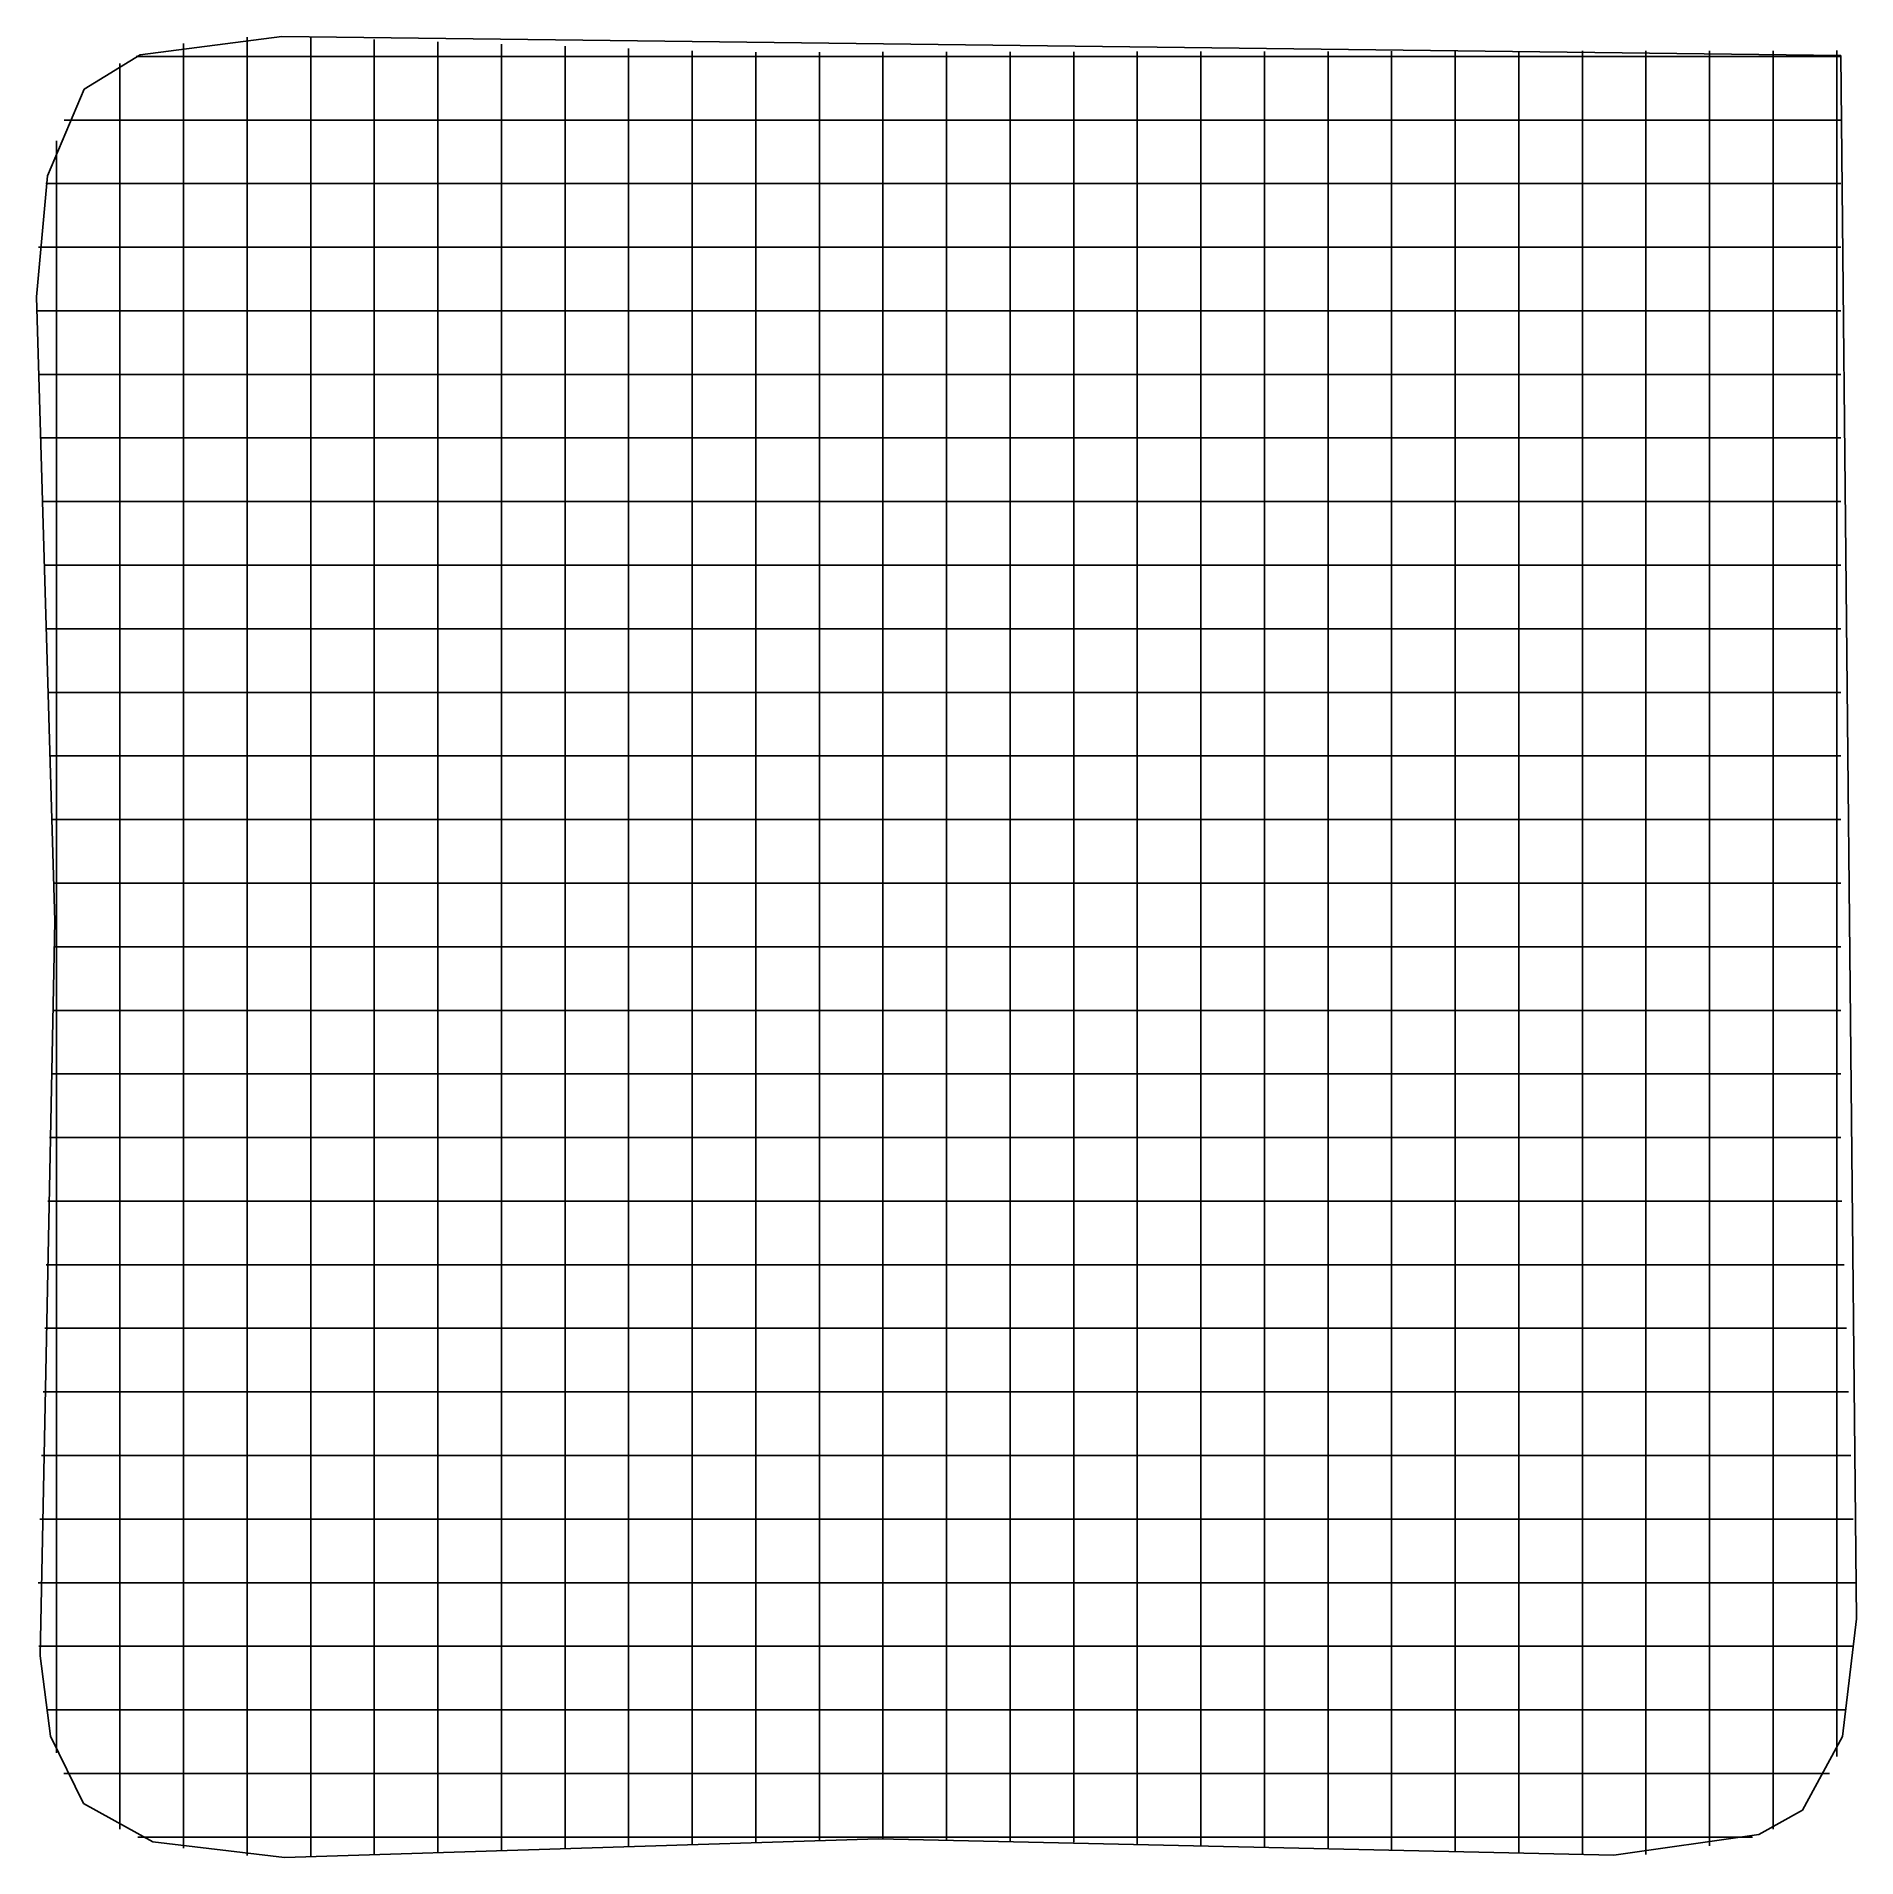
# Model space of a CAD drawing. Extents: x 0.4 to 14.7, y 0.4 to 14.7.
import ezdxf

# ---------------------------------------------------------------- set-up
doc = ezdxf.new("R2010")
doc.units = 0

msp = doc.modelspace()

# ---------------------------------------------------------------- linework, layer by layer
for p, q in [((2.365287, 14.74947), (1.251008, 14.605512)), ((2.365287, 14.74947), (1.251008, 14.605512)), ((14.62622, 14.600565), (2.365287, 14.74947)), ((14.62622, 14.600565), (2.365287, 14.74947)), ((1.251008, 14.605512), (0.812427, 14.333788)), ((1.251008, 14.605512), (0.812427, 14.333788)), ((1.592849, 14.579839), (1.592849, 14.695)), ((2.092849, 14.743), (2.092849, 14.744)), ((2.092849, 14.627839), (2.092849, 14.743)), ((2.092849, 13.767106), (2.092849, 14.627839)), ((2.592849, 14.626839), (2.592849, 14.742)), ((2.592849, 13.761177), (2.592849, 14.626839)), ((3.092849, 14.608839), (3.092849, 14.724)), ((3.092849, 13.764126), (3.092849, 14.608839)), ((3.592849, 14.591839), (3.592849, 14.707)), ((4.092849, 14.574455), (4.092849, 14.689616)), ((4.592849, 14.556839), (4.592849, 14.672)), ((5.092849, 14.539839), (5.092849, 14.655)), ((5.592849, 14.521839), (5.592849, 14.637)), ((6.092849, 14.509839), (6.092849, 14.625)), ((6.592849, 14.510839), (6.592849, 14.626)), ((7.092849, 14.511839), (7.092849, 14.627)), ((7.592849, 14.512839), (7.592849, 14.628)), ((8.092849, 14.512839), (8.092849, 14.628)), ((8.592849, 14.513839), (8.592849, 14.629)), ((9.092849, 14.514839), (9.092849, 14.63)), ((9.592849, 14.514839), (9.592849, 14.63)), ((10.092849, 14.515839), (10.092849, 14.631)), ((10.592849, 14.516839), (10.592849, 14.632)), ((11.092849, 14.517839), (11.092849, 14.633)), ((11.592849, 14.517839), (11.592849, 14.633)), ((12.092849, 14.518839), (12.092849, 14.634)), ((12.592849, 14.519839), (12.592849, 14.635)), ((13.092849, 14.520839), (13.092849, 14.635616)), ((13.592849, 14.520839), (13.592849, 14.636)), ((14.092849, 14.521839), (14.092849, 14.637)), ((14.592849, 14.522839), (14.592849, 14.638)), ((1.092849, 14.421455), (1.092849, 14.536616)), ((1.221, 14.592238), (1.336161, 14.592238)), ((1.221, 14.592238), (1.336161, 14.592238)), ((1.336161, 14.592238), (1.647306, 14.592238)), ((1.592849, 13.784416), (1.592849, 14.579839)), ((1.647306, 14.592238), (1.832145, 14.592238)), ((1.832145, 14.592238), (2.407952, 14.592238)), ((2.407952, 14.592238), (3.332145, 14.592238)), ((3.332145, 14.592238), (3.447306, 14.592238)), ((3.447306, 14.592238), (3.632145, 14.592238)), ((3.592849, 13.767458), (3.592849, 14.591839)), ((3.632145, 14.592238), (4.207952, 14.592238)), ((4.092849, 13.76979), (4.092849, 14.574455)), ((4.207952, 14.592238), (5.132145, 14.592238)), ((4.592849, 13.773123), (4.592849, 14.556839)), ((5.092849, 13.776455), (5.092849, 14.539839)), ((5.132145, 14.592238), (5.247306, 14.592238)), ((5.247306, 14.592238), (5.432145, 14.592238)), ((5.432145, 14.592238), (5.757668, 14.592238)), ((5.592849, 13.779403), (5.592849, 14.521839)), ((5.757668, 14.592238), (5.872829, 14.592238)), ((5.872829, 14.592238), (6.797023, 14.592238)), ((6.092849, 13.784655), (6.092849, 14.509839)), ((6.592849, 13.794281), (6.592849, 14.510839)), ((6.797023, 14.592238), (7.372829, 14.592238)), ((7.092849, 13.804523), (7.092849, 14.511839)), ((7.372829, 14.592238), (7.557668, 14.592238)), ((7.557668, 14.592238), (7.672829, 14.592238)), ((7.592849, 13.802442), (7.592849, 14.512839)), ((7.672829, 14.592238), (8.597023, 14.592238)), ((8.092849, 13.795048), (8.092849, 14.512839)), ((8.592849, 13.788039), (8.592849, 14.513839)), ((8.597023, 14.592238), (9.172829, 14.592238)), ((9.092849, 13.781029), (9.092849, 14.514839)), ((9.172829, 14.592238), (9.357668, 14.592238)), ((9.357668, 14.592238), (9.472829, 14.592238)), ((9.472829, 14.592238), (10.397023, 14.592238)), ((9.592849, 13.773635), (9.592849, 14.514839)), ((10.092849, 13.766626), (10.092849, 14.515839)), ((10.397023, 14.592238), (10.972829, 14.592238)), ((10.592849, 13.759616), (10.592849, 14.516839)), ((10.972829, 14.592238), (11.157668, 14.592238)), ((11.092849, 13.752606), (11.092849, 14.517839)), ((11.157668, 14.592238), (11.272829, 14.592238)), ((11.272829, 14.592238), (12.197023, 14.592238)), ((11.592849, 13.745213), (11.592849, 14.517839)), ((12.092849, 13.738203), (12.092849, 14.518839)), ((12.197023, 14.592238), (12.772829, 14.592238)), ((12.592849, 13.731194), (12.592849, 14.519839)), ((12.772829, 14.592238), (12.957668, 14.592238)), ((12.957668, 14.592238), (13.072829, 14.592238)), ((13.072829, 14.592238), (13.997023, 14.592238)), ((13.092849, 13.731577), (13.092849, 14.520839)), ((13.592849, 13.773474), (13.592849, 14.520839)), ((13.997023, 14.592238), (14.441161, 14.592238)), ((14.092849, 13.854571), (14.092849, 14.521839)), ((14.441161, 14.592238), (14.626, 14.592238)), ((14.592849, 14.207381), (14.592849, 14.522839)), ((14.749351, 2.307906), (14.62622, 14.600565)), ((14.749351, 2.307906), (14.62622, 14.600565)), ((0.812427, 14.333788), (0.521758, 13.654547)), ((0.812427, 14.333788), (0.521758, 13.654547)), ((1.092849, 13.8158), (1.092849, 14.421455)), ((14.592849, 14.023158), (14.592849, 14.207381)), ((0.654, 14.092238), (0.769161, 14.092238)), ((0.654, 14.092238), (0.769161, 14.092238)), ((0.769161, 14.092238), (1.429652, 14.092238)), ((1.429652, 14.092238), (2.005458, 14.092238)), ((2.005458, 14.092238), (2.190297, 14.092238)), ((2.190297, 14.092238), (2.305458, 14.092238)), ((2.305458, 14.092238), (3.229652, 14.092238)), ((3.229652, 14.092238), (3.805458, 14.092238)), ((3.805458, 14.092238), (3.990297, 14.092238)), ((3.990297, 14.092238), (4.105458, 14.092238)), ((4.105458, 14.092238), (5.029652, 14.092238)), ((5.029652, 14.092238), (5.605458, 14.092238)), ((5.605458, 14.092238), (5.790297, 14.092238)), ((5.790297, 14.092238), (5.905458, 14.092238)), ((5.905458, 14.092238), (6.829652, 14.092238)), ((6.829652, 14.092238), (7.405458, 14.092238)), ((7.405458, 14.092238), (7.590297, 14.092238)), ((7.590297, 14.092238), (7.705458, 14.092238)), ((7.705458, 14.092238), (8.629652, 14.092238)), ((8.629652, 14.092238), (9.205458, 14.092238)), ((9.205458, 14.092238), (9.390297, 14.092238)), ((9.390297, 14.092238), (9.505458, 14.092238)), ((9.505458, 14.092238), (10.429652, 14.092238)), ((10.429652, 14.092238), (11.005458, 14.092238)), ((11.005458, 14.092238), (11.190297, 14.092238)), ((11.190297, 14.092238), (11.305458, 14.092238)), ((11.305458, 14.092238), (12.229652, 14.092238)), ((12.229652, 14.092238), (12.805458, 14.092238)), ((12.805458, 14.092238), (12.990297, 14.092238)), ((12.990297, 14.092238), (13.105458, 14.092238)), ((13.105458, 14.092238), (14.029652, 14.092238)), ((14.029652, 14.092238), (14.441161, 14.092238)), ((14.441161, 14.092238), (14.626, 14.092238)), ((0.592849, 13.882805), (0.592849, 13.929)), ((14.592849, 13.447352), (14.592849, 14.023158)), ((0.592849, 13.767584), (0.592849, 13.882805)), ((0.592849, 12.843435), (0.592849, 13.767584)), ((1.092849, 13.239994), (1.092849, 13.8158)), ((1.592849, 13.20861), (1.592849, 13.784416)), ((2.092849, 13.1913), (2.092849, 13.767106)), ((2.592849, 13.184987), (2.592849, 13.761177)), ((3.092849, 13.188319), (3.092849, 13.764126)), ((3.592849, 13.191652), (3.592849, 13.767458)), ((4.092849, 13.193984), (4.092849, 13.76979)), ((4.592849, 13.197316), (4.592849, 13.773123)), ((5.092849, 13.200648), (5.092849, 13.776455)), ((5.592849, 13.203597), (5.592849, 13.779403)), ((6.092849, 13.208848), (6.092849, 13.784655)), ((6.592849, 13.218474), (6.592849, 13.794281)), ((7.092849, 13.228716), (7.092849, 13.804523)), ((7.592849, 13.226252), (7.592849, 13.802442)), ((8.092849, 13.219242), (8.092849, 13.795048)), ((8.592849, 13.212232), (8.592849, 13.788039)), ((9.092849, 13.205223), (9.092849, 13.781029)), ((9.592849, 13.197829), (9.592849, 13.773635)), ((10.092849, 13.190819), (10.092849, 13.766626)), ((10.592849, 13.18381), (10.592849, 13.759616)), ((11.092849, 13.176416), (11.092849, 13.752606)), ((13.592849, 13.197668), (13.592849, 13.773474)), ((14.092849, 13.278765), (14.092849, 13.854571)), ((0.521758, 13.654547), (0.435745, 12.701293)), ((0.521758, 13.654547), (0.435745, 12.701293)), ((11.592849, 13.169406), (11.592849, 13.745213)), ((12.092849, 13.162397), (12.092849, 13.738203)), ((12.592849, 13.155387), (12.592849, 13.731194)), ((13.092849, 13.155387), (13.092849, 13.731577)), ((0.511, 13.592238), (0.626161, 13.592238)), ((0.511, 13.592238), (0.626161, 13.592238)), ((0.626161, 13.592238), (1.374758, 13.592238)), ((1.374758, 13.592238), (1.950565, 13.592238)), ((1.950565, 13.592238), (2.135403, 13.592238)), ((2.135403, 13.592238), (2.250565, 13.592238)), ((2.250565, 13.592238), (3.174758, 13.592238)), ((3.174758, 13.592238), (3.750565, 13.592238)), ((3.750565, 13.592238), (3.935403, 13.592238)), ((3.935403, 13.592238), (4.050565, 13.592238)), ((4.050565, 13.592238), (4.974758, 13.592238)), ((4.974758, 13.592238), (5.550565, 13.592238)), ((5.550565, 13.592238), (5.735403, 13.592238)), ((5.735403, 13.592238), (5.850565, 13.592238)), ((5.850565, 13.592238), (6.774758, 13.592238)), ((6.774758, 13.592238), (7.350565, 13.592238)), ((7.350565, 13.592238), (7.535403, 13.592238)), ((7.535403, 13.592238), (7.650565, 13.592238)), ((7.650565, 13.592238), (8.574758, 13.592238)), ((8.574758, 13.592238), (9.150565, 13.592238)), ((9.150565, 13.592238), (9.335403, 13.592238)), ((9.335403, 13.592238), (9.450565, 13.592238)), ((9.450565, 13.592238), (10.374758, 13.592238)), ((10.374758, 13.592238), (10.950565, 13.592238)), ((10.950565, 13.592238), (11.135403, 13.592238)), ((11.135403, 13.592238), (11.250565, 13.592238)), ((11.250565, 13.592238), (12.174758, 13.592238)), ((12.174758, 13.592238), (12.750565, 13.592238)), ((12.750565, 13.592238), (12.935403, 13.592238)), ((12.935403, 13.592238), (13.050565, 13.592238)), ((13.050565, 13.592238), (13.974758, 13.592238)), ((13.974758, 13.592238), (14.441161, 13.592238)), ((14.441161, 13.592238), (14.626, 13.592238)), ((14.592849, 12.522542), (14.592849, 13.447352)), ((1.092849, 13.055155), (1.092849, 13.239994)), ((1.592849, 13.023771), (1.592849, 13.20861)), ((2.092849, 13.007077), (2.092849, 13.1913)), ((2.592849, 13.000148), (2.592849, 13.184987)), ((3.092849, 13.003481), (3.092849, 13.188319)), ((3.592849, 13.006813), (3.592849, 13.191652)), ((4.092849, 13.009761), (4.092849, 13.193984)), ((4.592849, 13.012477), (4.592849, 13.197316)), ((5.092849, 13.01581), (5.092849, 13.200648)), ((5.592849, 13.018758), (5.592849, 13.203597)), ((6.092849, 13.02401), (6.092849, 13.208848)), ((6.592849, 13.034252), (6.592849, 13.218474)), ((7.092849, 13.043877), (7.092849, 13.228716)), ((7.592849, 13.041413), (7.592849, 13.226252)), ((8.092849, 13.034403), (8.092849, 13.219242)), ((8.592849, 13.027394), (8.592849, 13.212232)), ((9.092849, 13.020384), (9.092849, 13.205223)), ((9.592849, 13.01299), (9.592849, 13.197829)), ((10.092849, 13.005981), (10.092849, 13.190819)), ((10.592849, 12.998971), (10.592849, 13.18381)), ((11.092849, 12.991577), (11.092849, 13.176416)), ((13.592849, 13.012829), (13.592849, 13.197668)), ((14.092849, 13.093926), (14.092849, 13.278765)), ((0.451, 13.092238), (0.566161, 13.092238)), ((0.451, 13.092238), (0.566161, 13.092238)), ((0.566161, 13.092238), (1.351726, 13.092238)), ((1.092849, 12.939994), (1.092849, 13.055155)), ((1.351726, 13.092238), (1.927532, 13.092238)), ((1.927532, 13.092238), (2.112371, 13.092238)), ((2.112371, 13.092238), (2.227532, 13.092238)), ((2.227532, 13.092238), (3.151726, 13.092238)), ((3.151726, 13.092238), (3.727532, 13.092238)), ((3.727532, 13.092238), (3.912371, 13.092238)), ((3.912371, 13.092238), (4.027532, 13.092238)), ((4.027532, 13.092238), (4.951726, 13.092238)), ((4.951726, 13.092238), (5.527532, 13.092238)), ((5.527532, 13.092238), (5.712371, 13.092238)), ((5.712371, 13.092238), (5.827532, 13.092238)), ((5.827532, 13.092238), (6.751726, 13.092238)), ((6.592849, 12.91909), (6.592849, 13.034252)), ((6.751726, 13.092238), (7.327532, 13.092238)), ((7.092849, 12.928716), (7.092849, 13.043877)), ((7.327532, 13.092238), (7.512371, 13.092238)), ((7.512371, 13.092238), (7.627532, 13.092238)), ((7.592849, 12.926635), (7.592849, 13.041413)), ((7.627532, 13.092238), (8.551726, 13.092238)), ((8.092849, 12.919242), (8.092849, 13.034403)), ((8.551726, 13.092238), (9.127532, 13.092238)), ((9.127532, 13.092238), (9.312371, 13.092238)), ((9.312371, 13.092238), (9.427532, 13.092238)), ((9.427532, 13.092238), (10.351726, 13.092238)), ((10.351726, 13.092238), (10.927532, 13.092238)), ((10.927532, 13.092238), (11.112371, 13.092238)), ((11.112371, 13.092238), (11.227532, 13.092238)), ((11.227532, 13.092238), (12.151726, 13.092238)), ((11.592849, 12.984568), (11.592849, 13.169406)), ((12.092849, 12.977558), (12.092849, 13.162397)), ((12.151726, 13.092238), (12.727532, 13.092238)), ((12.592849, 12.970548), (12.592849, 13.155387)), ((12.727532, 13.092238), (12.912371, 13.092238)), ((12.912371, 13.092238), (13.027532, 13.092238)), ((13.027532, 13.092238), (13.951726, 13.092238)), ((13.092849, 12.970548), (13.092849, 13.155387)), ((13.951726, 13.092238), (14.441161, 13.092238)), ((14.092849, 12.978765), (14.092849, 13.093926)), ((14.441161, 13.092238), (14.626, 13.092238)), ((1.092849, 12.0158), (1.092849, 12.939994)), ((1.592849, 12.90861), (1.592849, 13.023771)), ((1.592849, 11.984416), (1.592849, 12.90861)), ((2.092849, 12.891916), (2.092849, 13.007077)), ((2.092849, 11.967106), (2.092849, 12.891916)), ((2.592849, 12.885371), (2.592849, 13.000148)), ((3.092849, 12.888319), (3.092849, 13.003481)), ((3.092849, 11.964126), (3.092849, 12.888319)), ((3.592849, 12.891652), (3.592849, 13.006813)), ((3.592849, 11.967458), (3.592849, 12.891652)), ((4.092849, 12.8946), (4.092849, 13.009761)), ((4.092849, 11.96979), (4.092849, 12.8946)), ((4.592849, 12.897316), (4.592849, 13.012477)), ((4.592849, 11.973123), (4.592849, 12.897316)), ((5.092849, 12.900648), (5.092849, 13.01581)), ((5.092849, 11.976455), (5.092849, 12.900648)), ((5.592849, 12.903597), (5.592849, 13.018758)), ((5.592849, 11.979403), (5.592849, 12.903597)), ((6.092849, 12.908848), (6.092849, 13.02401)), ((6.092849, 11.984655), (6.092849, 12.908848)), ((6.592849, 11.994281), (6.592849, 12.91909)), ((7.092849, 12.004523), (7.092849, 12.928716)), ((7.592849, 12.002442), (7.592849, 12.926635)), ((8.092849, 11.995048), (8.092849, 12.919242)), ((8.592849, 12.912232), (8.592849, 13.027394)), ((8.592849, 11.988039), (8.592849, 12.912232)), ((9.092849, 12.905223), (9.092849, 13.020384)), ((9.092849, 11.981029), (9.092849, 12.905223)), ((9.592849, 12.897829), (9.592849, 13.01299)), ((9.592849, 11.973635), (9.592849, 12.897829)), ((10.092849, 12.890819), (10.092849, 13.005981)), ((10.092849, 11.966626), (10.092849, 12.890819)), ((10.592849, 12.88381), (10.592849, 12.998971)), ((11.092849, 12.8768), (11.092849, 12.991577)), ((11.592849, 12.869406), (11.592849, 12.984568)), ((12.092849, 12.862397), (12.092849, 12.977558)), ((12.592849, 12.855387), (12.592849, 12.970548)), ((13.092849, 12.855771), (13.092849, 12.970548)), ((13.592849, 12.897668), (13.592849, 13.012829)), ((13.592849, 11.973474), (13.592849, 12.897668)), ((14.092849, 12.054571), (14.092849, 12.978765)), ((0.592849, 12.267629), (0.592849, 12.843435)), ((2.592849, 11.961177), (2.592849, 12.885371)), ((10.592849, 11.959616), (10.592849, 12.88381)), ((11.092849, 11.952606), (11.092849, 12.8768)), ((11.592849, 11.945213), (11.592849, 12.869406)), ((12.092849, 11.938203), (12.092849, 12.862397)), ((12.592849, 11.931194), (12.592849, 12.855387)), ((13.092849, 11.931577), (13.092849, 12.855771)), ((0.435745, 12.701293), (0.581607, 7.79281)), ((0.435745, 12.701293), (0.581607, 7.79281)), ((0.438, 12.592238), (0.553161, 12.592238)), ((0.438, 12.592238), (0.553161, 12.592238)), ((0.553161, 12.592238), (1.346735, 12.592238)), ((1.346735, 12.592238), (1.922542, 12.592238)), ((1.922542, 12.592238), (2.107381, 12.592238)), ((2.107381, 12.592238), (2.222542, 12.592238)), ((2.222542, 12.592238), (3.146735, 12.592238)), ((3.146735, 12.592238), (3.722542, 12.592238)), ((3.722542, 12.592238), (3.907381, 12.592238)), ((3.907381, 12.592238), (4.022542, 12.592238)), ((4.022542, 12.592238), (4.946735, 12.592238)), ((4.946735, 12.592238), (5.522542, 12.592238)), ((5.522542, 12.592238), (5.707381, 12.592238)), ((5.707381, 12.592238), (5.822542, 12.592238)), ((5.822542, 12.592238), (6.746735, 12.592238)), ((6.746735, 12.592238), (7.322542, 12.592238)), ((7.322542, 12.592238), (7.507381, 12.592238)), ((7.507381, 12.592238), (7.622542, 12.592238)), ((7.622542, 12.592238), (8.546735, 12.592238)), ((8.546735, 12.592238), (9.122542, 12.592238)), ((9.122542, 12.592238), (9.307381, 12.592238)), ((9.307381, 12.592238), (9.422542, 12.592238)), ((9.422542, 12.592238), (10.346735, 12.592238)), ((10.346735, 12.592238), (10.922542, 12.592238)), ((10.922542, 12.592238), (11.107381, 12.592238)), ((11.107381, 12.592238), (11.222542, 12.592238)), ((11.222542, 12.592238), (12.146735, 12.592238)), ((12.146735, 12.592238), (12.722542, 12.592238)), ((12.722542, 12.592238), (12.907381, 12.592238)), ((12.907381, 12.592238), (13.022542, 12.592238)), ((13.022542, 12.592238), (13.946735, 12.592238)), ((13.946735, 12.592238), (14.441161, 12.592238)), ((14.441161, 12.592238), (14.626, 12.592238)), ((14.592849, 12.407381), (14.592849, 12.522542)), ((14.592849, 12.223158), (14.592849, 12.407381)), ((0.592849, 12.08279), (0.592849, 12.267629)), ((14.592849, 11.647352), (14.592849, 12.223158)), ((0.453, 12.092238), (0.568161, 12.092238)), ((0.453, 12.092238), (0.568161, 12.092238)), ((0.568161, 12.092238), (1.352494, 12.092238)), ((0.592849, 11.967629), (0.592849, 12.08279)), ((1.352494, 12.092238), (1.9283, 12.092238)), ((1.9283, 12.092238), (2.113139, 12.092238)), ((2.113139, 12.092238), (2.2283, 12.092238)), ((2.2283, 12.092238), (3.152494, 12.092238)), ((3.152494, 12.092238), (3.7283, 12.092238)), ((3.7283, 12.092238), (3.913139, 12.092238)), ((3.913139, 12.092238), (4.0283, 12.092238)), ((4.0283, 12.092238), (4.952494, 12.092238)), ((4.952494, 12.092238), (5.5283, 12.092238)), ((5.5283, 12.092238), (5.713139, 12.092238)), ((5.713139, 12.092238), (5.8283, 12.092238)), ((5.8283, 12.092238), (6.752494, 12.092238)), ((6.752494, 12.092238), (7.3283, 12.092238)), ((7.3283, 12.092238), (7.513139, 12.092238)), ((7.513139, 12.092238), (7.6283, 12.092238)), ((7.6283, 12.092238), (8.552494, 12.092238)), ((8.552494, 12.092238), (9.1283, 12.092238)), ((9.1283, 12.092238), (9.313139, 12.092238)), ((9.313139, 12.092238), (9.4283, 12.092238)), ((9.4283, 12.092238), (10.352494, 12.092238)), ((10.352494, 12.092238), (10.9283, 12.092238)), ((10.9283, 12.092238), (11.113139, 12.092238)), ((11.113139, 12.092238), (11.2283, 12.092238)), ((11.2283, 12.092238), (12.152494, 12.092238)), ((12.152494, 12.092238), (12.7283, 12.092238)), ((12.7283, 12.092238), (12.913139, 12.092238)), ((12.913139, 12.092238), (13.0283, 12.092238)), ((13.0283, 12.092238), (13.952494, 12.092238)), ((13.952494, 12.092238), (14.441161, 12.092238)), ((14.092849, 11.478765), (14.092849, 12.054571)), ((14.441161, 12.092238), (14.626, 12.092238)), ((0.592849, 11.043435), (0.592849, 11.967629)), ((1.092849, 11.439994), (1.092849, 12.0158)), ((1.592849, 11.40861), (1.592849, 11.984416)), ((2.092849, 11.3913), (2.092849, 11.967106)), ((2.592849, 11.384987), (2.592849, 11.961177)), ((3.092849, 11.388319), (3.092849, 11.964126)), ((3.592849, 11.391652), (3.592849, 11.967458)), ((4.092849, 11.393984), (4.092849, 11.96979)), ((4.592849, 11.397316), (4.592849, 11.973123)), ((5.092849, 11.400648), (5.092849, 11.976455)), ((5.592849, 11.403597), (5.592849, 11.979403)), ((6.092849, 11.408848), (6.092849, 11.984655)), ((6.592849, 11.418474), (6.592849, 11.994281)), ((7.092849, 11.428716), (7.092849, 12.004523)), ((7.592849, 11.426252), (7.592849, 12.002442)), ((8.092849, 11.419242), (8.092849, 11.995048)), ((8.592849, 11.412232), (8.592849, 11.988039)), ((9.092849, 11.405223), (9.092849, 11.981029)), ((9.592849, 11.397829), (9.592849, 11.973635)), ((10.092849, 11.390819), (10.092849, 11.966626)), ((10.592849, 11.38381), (10.592849, 11.959616)), ((11.092849, 11.376416), (11.092849, 11.952606)), ((11.592849, 11.369406), (11.592849, 11.945213)), ((12.092849, 11.362397), (12.092849, 11.938203)), ((12.592849, 11.355387), (12.592849, 11.931194)), ((13.092849, 11.355387), (13.092849, 11.931577)), ((13.592849, 11.397668), (13.592849, 11.973474)), ((14.592849, 10.722542), (14.592849, 11.647352)), ((0.468, 11.592238), (0.583161, 11.592238)), ((0.468, 11.592238), (0.583161, 11.592238)), ((0.583161, 11.592238), (1.358252, 11.592238)), ((1.358252, 11.592238), (1.934058, 11.592238)), ((1.934058, 11.592238), (2.118897, 11.592238)), ((2.118897, 11.592238), (2.234058, 11.592238)), ((2.234058, 11.592238), (3.158252, 11.592238)), ((3.158252, 11.592238), (3.734058, 11.592238)), ((3.734058, 11.592238), (3.918897, 11.592238)), ((3.918897, 11.592238), (4.034058, 11.592238)), ((4.034058, 11.592238), (4.958252, 11.592238)), ((4.958252, 11.592238), (5.534058, 11.592238)), ((5.534058, 11.592238), (5.718897, 11.592238)), ((5.718897, 11.592238), (5.834058, 11.592238)), ((5.834058, 11.592238), (6.758252, 11.592238)), ((6.758252, 11.592238), (7.334058, 11.592238)), ((7.334058, 11.592238), (7.518897, 11.592238)), ((7.518897, 11.592238), (7.634058, 11.592238)), ((7.634058, 11.592238), (8.558252, 11.592238)), ((8.558252, 11.592238), (9.134058, 11.592238)), ((9.134058, 11.592238), (9.318897, 11.592238)), ((9.318897, 11.592238), (9.434058, 11.592238)), ((9.434058, 11.592238), (10.358252, 11.592238)), ((10.358252, 11.592238), (10.934058, 11.592238)), ((10.934058, 11.592238), (11.118897, 11.592238)), ((11.118897, 11.592238), (11.234058, 11.592238)), ((11.234058, 11.592238), (12.158252, 11.592238)), ((12.158252, 11.592238), (12.734058, 11.592238)), ((12.734058, 11.592238), (12.918897, 11.592238)), ((12.918897, 11.592238), (13.034058, 11.592238)), ((13.034058, 11.592238), (13.958252, 11.592238)), ((13.958252, 11.592238), (14.441161, 11.592238)), ((14.092849, 11.293926), (14.092849, 11.478765)), ((14.441161, 11.592238), (14.626, 11.592238)), ((1.092849, 11.255155), (1.092849, 11.439994)), ((1.592849, 11.223771), (1.592849, 11.40861)), ((2.092849, 11.207077), (2.092849, 11.3913)), ((2.592849, 11.200148), (2.592849, 11.384987)), ((3.092849, 11.203481), (3.092849, 11.388319)), ((3.592849, 11.206813), (3.592849, 11.391652)), ((4.092849, 11.209761), (4.092849, 11.393984)), ((4.592849, 11.212477), (4.592849, 11.397316)), ((5.092849, 11.21581), (5.092849, 11.400648)), ((5.592849, 11.218758), (5.592849, 11.403597)), ((6.092849, 11.22401), (6.092849, 11.408848)), ((6.592849, 11.234252), (6.592849, 11.418474)), ((7.092849, 11.243877), (7.092849, 11.428716)), ((7.592849, 11.241413), (7.592849, 11.426252)), ((8.092849, 11.234403), (8.092849, 11.419242)), ((8.592849, 11.227394), (8.592849, 11.412232)), ((9.092849, 11.220384), (9.092849, 11.405223)), ((9.592849, 11.21299), (9.592849, 11.397829)), ((10.092849, 11.205981), (10.092849, 11.390819)), ((10.592849, 11.198971), (10.592849, 11.38381)), ((11.092849, 11.191577), (11.092849, 11.376416)), ((11.592849, 11.184568), (11.592849, 11.369406)), ((12.092849, 11.177558), (12.092849, 11.362397)), ((12.592849, 11.170548), (12.592849, 11.355387)), ((13.092849, 11.170548), (13.092849, 11.355387)), ((13.592849, 11.212829), (13.592849, 11.397668)), ((1.092849, 11.139994), (1.092849, 11.255155)), ((1.592849, 11.10861), (1.592849, 11.223771)), ((2.092849, 11.091916), (2.092849, 11.207077)), ((2.592849, 11.085371), (2.592849, 11.200148)), ((3.092849, 11.088319), (3.092849, 11.203481)), ((3.592849, 11.091652), (3.592849, 11.206813)), ((4.092849, 11.0946), (4.092849, 11.209761)), ((4.592849, 11.097316), (4.592849, 11.212477)), ((5.092849, 11.100648), (5.092849, 11.21581)), ((5.592849, 11.103597), (5.592849, 11.218758)), ((6.092849, 11.108848), (6.092849, 11.22401)), ((6.592849, 11.11909), (6.592849, 11.234252)), ((7.092849, 11.128716), (7.092849, 11.243877)), ((7.592849, 11.126635), (7.592849, 11.241413)), ((8.092849, 11.119242), (8.092849, 11.234403)), ((8.592849, 11.112232), (8.592849, 11.227394)), ((9.092849, 11.105223), (9.092849, 11.220384)), ((9.592849, 11.097829), (9.592849, 11.21299)), ((10.092849, 11.090819), (10.092849, 11.205981)), ((10.592849, 11.08381), (10.592849, 11.198971)), ((11.092849, 11.0768), (11.092849, 11.191577)), ((11.592849, 11.069406), (11.592849, 11.184568)), ((12.092849, 11.062397), (12.092849, 11.177558)), ((12.592849, 11.055387), (12.592849, 11.170548)), ((13.092849, 11.055771), (13.092849, 11.170548)), ((13.592849, 11.097668), (13.592849, 11.212829)), ((14.092849, 11.178765), (14.092849, 11.293926)), ((14.092849, 10.254571), (14.092849, 11.178765)), ((0.484, 11.092238), (0.599161, 11.092238)), ((0.484, 11.092238), (0.599161, 11.092238)), ((0.592849, 10.467629), (0.592849, 11.043435)), ((0.599161, 11.092238), (1.364394, 11.092238)), ((1.092849, 10.2158), (1.092849, 11.139994)), ((1.364394, 11.092238), (1.9402, 11.092238)), ((1.592849, 10.184416), (1.592849, 11.10861)), ((1.9402, 11.092238), (2.125039, 11.092238)), ((2.092849, 10.167106), (2.092849, 11.091916)), ((2.125039, 11.092238), (2.2402, 11.092238)), ((2.2402, 11.092238), (3.164394, 11.092238)), ((2.592849, 10.161177), (2.592849, 11.085371)), ((3.092849, 10.164126), (3.092849, 11.088319)), ((3.164394, 11.092238), (3.7402, 11.092238)), ((3.592849, 10.167458), (3.592849, 11.091652)), ((3.7402, 11.092238), (3.925039, 11.092238)), ((3.925039, 11.092238), (4.0402, 11.092238)), ((4.0402, 11.092238), (4.964394, 11.092238)), ((4.092849, 10.16979), (4.092849, 11.0946)), ((4.592849, 10.173123), (4.592849, 11.097316)), ((4.964394, 11.092238), (5.5402, 11.092238)), ((5.092849, 10.176455), (5.092849, 11.100648)), ((5.5402, 11.092238), (5.725039, 11.092238)), ((5.592849, 10.179403), (5.592849, 11.103597)), ((5.725039, 11.092238), (5.8402, 11.092238)), ((5.8402, 11.092238), (6.764394, 11.092238)), ((6.092849, 10.184655), (6.092849, 11.108848)), ((6.592849, 10.194281), (6.592849, 11.11909)), ((6.764394, 11.092238), (7.3402, 11.092238)), ((7.092849, 10.204523), (7.092849, 11.128716)), ((7.3402, 11.092238), (7.525039, 11.092238)), ((7.525039, 11.092238), (7.6402, 11.092238)), ((7.592849, 10.202442), (7.592849, 11.126635)), ((7.6402, 11.092238), (8.564394, 11.092238)), ((8.092849, 10.195048), (8.092849, 11.119242)), ((8.564394, 11.092238), (9.1402, 11.092238)), ((8.592849, 10.188039), (8.592849, 11.112232)), ((9.092849, 10.181029), (9.092849, 11.105223)), ((9.1402, 11.092238), (9.325039, 11.092238)), ((9.325039, 11.092238), (9.4402, 11.092238)), ((9.4402, 11.092238), (10.364394, 11.092238)), ((9.592849, 10.173635), (9.592849, 11.097829)), ((10.092849, 10.166626), (10.092849, 11.090819)), ((10.364394, 11.092238), (10.9402, 11.092238)), ((10.592849, 10.159616), (10.592849, 11.08381)), ((10.9402, 11.092238), (11.125039, 11.092238)), ((11.092849, 10.152606), (11.092849, 11.0768)), ((11.125039, 11.092238), (11.2402, 11.092238)), ((11.2402, 11.092238), (12.164394, 11.092238)), ((11.592849, 10.145213), (11.592849, 11.069406)), ((12.092849, 10.138203), (12.092849, 11.062397)), ((12.164394, 11.092238), (12.7402, 11.092238)), ((12.592849, 10.131194), (12.592849, 11.055387)), ((12.7402, 11.092238), (12.925039, 11.092238)), ((12.925039, 11.092238), (13.0402, 11.092238)), ((13.0402, 11.092238), (13.964394, 11.092238)), ((13.092849, 10.131577), (13.092849, 11.055771)), ((13.592849, 10.173474), (13.592849, 11.097668)), ((13.964394, 11.092238), (14.441161, 11.092238)), ((14.441161, 11.092238), (14.626, 11.092238)), ((14.592849, 10.607381), (14.592849, 10.722542)), ((14.592849, 10.423158), (14.592849, 10.607381)), ((0.499, 10.592238), (0.614161, 10.592238)), ((0.499, 10.592238), (0.614161, 10.592238)), ((0.592849, 10.28279), (0.592849, 10.467629)), ((0.614161, 10.592238), (1.370152, 10.592238)), ((1.370152, 10.592238), (1.945958, 10.592238)), ((1.945958, 10.592238), (2.130797, 10.592238)), ((2.130797, 10.592238), (2.245958, 10.592238)), ((2.245958, 10.592238), (3.170152, 10.592238)), ((3.170152, 10.592238), (3.745958, 10.592238)), ((3.745958, 10.592238), (3.930797, 10.592238)), ((3.930797, 10.592238), (4.045958, 10.592238)), ((4.045958, 10.592238), (4.970152, 10.592238)), ((4.970152, 10.592238), (5.545958, 10.592238)), ((5.545958, 10.592238), (5.730797, 10.592238)), ((5.730797, 10.592238), (5.845958, 10.592238)), ((5.845958, 10.592238), (6.770152, 10.592238)), ((6.770152, 10.592238), (7.345958, 10.592238)), ((7.345958, 10.592238), (7.530797, 10.592238)), ((7.530797, 10.592238), (7.645958, 10.592238)), ((7.645958, 10.592238), (8.570152, 10.592238)), ((8.570152, 10.592238), (9.145958, 10.592238)), ((9.145958, 10.592238), (9.330797, 10.592238)), ((9.330797, 10.592238), (9.445958, 10.592238)), ((9.445958, 10.592238), (10.370152, 10.592238)), ((10.370152, 10.592238), (10.945958, 10.592238)), ((10.945958, 10.592238), (11.130797, 10.592238)), ((11.130797, 10.592238), (11.245958, 10.592238)), ((11.245958, 10.592238), (12.170152, 10.592238)), ((12.170152, 10.592238), (12.745958, 10.592238)), ((12.745958, 10.592238), (12.930797, 10.592238)), ((12.930797, 10.592238), (13.045958, 10.592238)), ((13.045958, 10.592238), (13.970152, 10.592238)), ((13.970152, 10.592238), (14.441161, 10.592238)), ((14.441161, 10.592238), (14.626, 10.592238)), ((14.592849, 9.847352), (14.592849, 10.423158)), ((0.592849, 10.167629), (0.592849, 10.28279)), ((0.592849, 9.243435), (0.592849, 10.167629)), ((1.092849, 9.639994), (1.092849, 10.2158)), ((1.592849, 9.60861), (1.592849, 10.184416)), ((2.092849, 9.5913), (2.092849, 10.167106)), ((3.592849, 9.591652), (3.592849, 10.167458)), ((4.092849, 9.593984), (4.092849, 10.16979)), ((4.592849, 9.597316), (4.592849, 10.173123)), ((5.092849, 9.600648), (5.092849, 10.176455)), ((5.592849, 9.603597), (5.592849, 10.179403)), ((6.092849, 9.608848), (6.092849, 10.184655)), ((6.592849, 9.618474), (6.592849, 10.194281)), ((7.092849, 9.628716), (7.092849, 10.204523)), ((7.592849, 9.626252), (7.592849, 10.202442)), ((8.092849, 9.619242), (8.092849, 10.195048)), ((8.592849, 9.612232), (8.592849, 10.188039)), ((9.092849, 9.605223), (9.092849, 10.181029)), ((9.592849, 9.597829), (9.592849, 10.173635)), ((10.092849, 9.590819), (10.092849, 10.166626)), ((13.592849, 9.597668), (13.592849, 10.173474)), ((14.092849, 9.678765), (14.092849, 10.254571)), ((0.514, 10.092238), (0.629161, 10.092238)), ((0.514, 10.092238), (0.629161, 10.092238)), ((0.629161, 10.092238), (1.37591, 10.092238)), ((1.37591, 10.092238), (1.951716, 10.092238)), ((1.951716, 10.092238), (2.136555, 10.092238)), ((2.136555, 10.092238), (2.251716, 10.092238)), ((2.251716, 10.092238), (3.17591, 10.092238)), ((2.592849, 9.584987), (2.592849, 10.161177)), ((3.092849, 9.588319), (3.092849, 10.164126)), ((3.17591, 10.092238), (3.751716, 10.092238)), ((3.751716, 10.092238), (3.936555, 10.092238)), ((3.936555, 10.092238), (4.051716, 10.092238)), ((4.051716, 10.092238), (4.97591, 10.092238)), ((4.97591, 10.092238), (5.551716, 10.092238)), ((5.551716, 10.092238), (5.736555, 10.092238)), ((5.736555, 10.092238), (5.851716, 10.092238)), ((5.851716, 10.092238), (6.77591, 10.092238)), ((6.77591, 10.092238), (7.351716, 10.092238)), ((7.351716, 10.092238), (7.536555, 10.092238)), ((7.536555, 10.092238), (7.651716, 10.092238)), ((7.651716, 10.092238), (8.57591, 10.092238)), ((8.57591, 10.092238), (9.151716, 10.092238)), ((9.151716, 10.092238), (9.336555, 10.092238)), ((9.336555, 10.092238), (9.451716, 10.092238)), ((9.451716, 10.092238), (10.37591, 10.092238)), ((10.37591, 10.092238), (10.951716, 10.092238)), ((10.592849, 9.58381), (10.592849, 10.159616)), ((10.951716, 10.092238), (11.136555, 10.092238)), ((11.092849, 9.576416), (11.092849, 10.152606)), ((11.136555, 10.092238), (11.251716, 10.092238)), ((11.251716, 10.092238), (12.17591, 10.092238)), ((11.592849, 9.569406), (11.592849, 10.145213)), ((12.092849, 9.562397), (12.092849, 10.138203)), ((12.17591, 10.092238), (12.751716, 10.092238)), ((12.592849, 9.555387), (12.592849, 10.131194)), ((12.751716, 10.092238), (12.936555, 10.092238)), ((12.936555, 10.092238), (13.051716, 10.092238)), ((13.051716, 10.092238), (13.97591, 10.092238)), ((13.092849, 9.555387), (13.092849, 10.131577)), ((13.97591, 10.092238), (14.441161, 10.092238)), ((14.441161, 10.092238), (14.626, 10.092238)), ((14.592849, 8.922542), (14.592849, 9.847352)), ((1.092849, 9.455155), (1.092849, 9.639994)), ((1.592849, 9.423771), (1.592849, 9.60861)), ((4.092849, 9.409761), (4.092849, 9.593984)), ((4.592849, 9.412477), (4.592849, 9.597316)), ((5.092849, 9.41581), (5.092849, 9.600648)), ((5.592849, 9.418758), (5.592849, 9.603597)), ((6.092849, 9.42401), (6.092849, 9.608848)), ((6.592849, 9.434252), (6.592849, 9.618474)), ((7.092849, 9.443877), (7.092849, 9.628716)), ((7.592849, 9.441413), (7.592849, 9.626252)), ((8.092849, 9.434403), (8.092849, 9.619242)), ((8.592849, 9.427394), (8.592849, 9.612232)), ((9.092849, 9.420384), (9.092849, 9.605223)), ((9.592849, 9.41299), (9.592849, 9.597829)), ((13.592849, 9.412829), (13.592849, 9.597668)), ((14.092849, 9.493926), (14.092849, 9.678765)), ((0.529, 9.592238), (0.644161, 9.592238)), ((0.529, 9.592238), (0.644161, 9.592238)), ((0.644161, 9.592238), (1.381668, 9.592238)), ((1.092849, 9.339994), (1.092849, 9.455155)), ((1.381668, 9.592238), (1.957858, 9.592238)), ((1.957858, 9.592238), (2.142697, 9.592238)), ((2.092849, 9.407077), (2.092849, 9.5913)), ((2.142697, 9.592238), (2.257474, 9.592238)), ((2.257474, 9.592238), (3.181668, 9.592238)), ((2.592849, 9.400148), (2.592849, 9.584987)), ((3.092849, 9.403481), (3.092849, 9.588319)), ((3.181668, 9.592238), (3.757858, 9.592238)), ((3.592849, 9.406813), (3.592849, 9.591652)), ((3.757858, 9.592238), (3.942697, 9.592238)), ((3.942697, 9.592238), (4.057474, 9.592238)), ((4.057474, 9.592238), (4.981668, 9.592238)), ((4.981668, 9.592238), (5.557858, 9.592238)), ((5.557858, 9.592238), (5.742697, 9.592238)), ((5.742697, 9.592238), (5.857474, 9.592238)), ((5.857474, 9.592238), (6.781668, 9.592238)), ((6.781668, 9.592238), (7.357858, 9.592238)), ((7.357858, 9.592238), (7.542697, 9.592238)), ((7.542697, 9.592238), (7.657474, 9.592238)), ((7.657474, 9.592238), (8.581668, 9.592238)), ((8.581668, 9.592238), (9.157858, 9.592238)), ((9.157858, 9.592238), (9.342697, 9.592238)), ((9.342697, 9.592238), (9.457474, 9.592238)), ((9.457474, 9.592238), (10.381668, 9.592238)), ((10.092849, 9.405981), (10.092849, 9.590819)), ((10.381668, 9.592238), (10.957858, 9.592238)), ((10.592849, 9.398971), (10.592849, 9.58381)), ((10.957858, 9.592238), (11.142697, 9.592238)), ((11.092849, 9.391577), (11.092849, 9.576416)), ((11.142697, 9.592238), (11.257474, 9.592238)), ((11.257474, 9.592238), (12.181668, 9.592238)), ((11.592849, 9.384568), (11.592849, 9.569406)), ((12.092849, 9.377558), (12.092849, 9.562397)), ((12.181668, 9.592238), (12.757858, 9.592238)), ((12.592849, 9.370548), (12.592849, 9.555387)), ((12.757858, 9.592238), (12.942697, 9.592238)), ((12.942697, 9.592238), (13.057474, 9.592238)), ((13.057474, 9.592238), (13.981668, 9.592238)), ((13.092849, 9.370548), (13.092849, 9.555387)), ((13.981668, 9.592238), (14.441161, 9.592238)), ((14.092849, 9.378765), (14.092849, 9.493926)), ((14.441161, 9.592238), (14.626, 9.592238)), ((1.092849, 8.4158), (1.092849, 9.339994)), ((1.592849, 9.30861), (1.592849, 9.423771)), ((1.592849, 8.384416), (1.592849, 9.30861)), ((2.092849, 9.291916), (2.092849, 9.407077)), ((2.592849, 9.285371), (2.592849, 9.400148)), ((3.092849, 9.288319), (3.092849, 9.403481)), ((3.592849, 9.291652), (3.592849, 9.406813)), ((4.092849, 9.2946), (4.092849, 9.409761)), ((4.592849, 9.297316), (4.592849, 9.412477)), ((5.092849, 9.300648), (5.092849, 9.41581)), ((5.592849, 9.303597), (5.592849, 9.418758)), ((6.092849, 9.308848), (6.092849, 9.42401)), ((6.092849, 8.384655), (6.092849, 9.308848)), ((6.592849, 9.31909), (6.592849, 9.434252)), ((6.592849, 8.394281), (6.592849, 9.31909)), ((7.092849, 9.328716), (7.092849, 9.443877)), ((7.092849, 8.404523), (7.092849, 9.328716)), ((7.592849, 9.326635), (7.592849, 9.441413)), ((7.592849, 8.402442), (7.592849, 9.326635)), ((8.092849, 9.319242), (8.092849, 9.434403)), ((8.092849, 8.395048), (8.092849, 9.319242)), ((8.592849, 9.312232), (8.592849, 9.427394)), ((8.592849, 8.388039), (8.592849, 9.312232)), ((9.092849, 9.305223), (9.092849, 9.420384)), ((9.592849, 9.297829), (9.592849, 9.41299)), ((10.092849, 9.290819), (10.092849, 9.405981)), ((10.592849, 9.28381), (10.592849, 9.398971)), ((11.092849, 9.2768), (11.092849, 9.391577)), ((11.592849, 9.269406), (11.592849, 9.384568)), ((12.092849, 9.262397), (12.092849, 9.377558)), ((12.592849, 9.255387), (12.592849, 9.370548)), ((13.092849, 9.255771), (13.092849, 9.370548)), ((13.592849, 9.297668), (13.592849, 9.412829)), ((14.092849, 8.454571), (14.092849, 9.378765)), ((0.592849, 8.667629), (0.592849, 9.243435)), ((2.092849, 8.367106), (2.092849, 9.291916)), ((2.592849, 8.361177), (2.592849, 9.285371)), ((3.092849, 8.364126), (3.092849, 9.288319)), ((3.592849, 8.367458), (3.592849, 9.291652)), ((4.092849, 8.36979), (4.092849, 9.2946)), ((4.592849, 8.373123), (4.592849, 9.297316)), ((5.092849, 8.376455), (5.092849, 9.300648)), ((5.592849, 8.379403), (5.592849, 9.303597)), ((9.092849, 8.381029), (9.092849, 9.305223)), ((9.592849, 8.373635), (9.592849, 9.297829)), ((10.092849, 8.366626), (10.092849, 9.290819)), ((10.592849, 8.359616), (10.592849, 9.28381)), ((11.092849, 8.352606), (11.092849, 9.2768)), ((11.592849, 8.345213), (11.592849, 9.269406)), ((12.092849, 8.338203), (12.092849, 9.262397)), ((12.592849, 8.331194), (12.592849, 9.255387)), ((13.092849, 8.331577), (13.092849, 9.255771)), ((13.592849, 8.373474), (13.592849, 9.297668)), ((0.545, 9.092238), (0.660161, 9.092238)), ((0.545, 9.092238), (0.660161, 9.092238)), ((0.660161, 9.092238), (1.38781, 9.092238)), ((1.38781, 9.092238), (1.963616, 9.092238)), ((1.963616, 9.092238), (2.148455, 9.092238)), ((2.148455, 9.092238), (2.263616, 9.092238)), ((2.263616, 9.092238), (3.18781, 9.092238)), ((3.18781, 9.092238), (3.763616, 9.092238)), ((3.763616, 9.092238), (3.948455, 9.092238)), ((3.948455, 9.092238), (4.063616, 9.092238)), ((4.063616, 9.092238), (4.98781, 9.092238)), ((4.98781, 9.092238), (5.563616, 9.092238)), ((5.563616, 9.092238), (5.748455, 9.092238)), ((5.748455, 9.092238), (5.863616, 9.092238)), ((5.863616, 9.092238), (6.78781, 9.092238)), ((6.78781, 9.092238), (7.363616, 9.092238)), ((7.363616, 9.092238), (7.548455, 9.092238)), ((7.548455, 9.092238), (7.663616, 9.092238)), ((7.663616, 9.092238), (8.58781, 9.092238)), ((8.58781, 9.092238), (9.163616, 9.092238)), ((9.163616, 9.092238), (9.348455, 9.092238)), ((9.348455, 9.092238), (9.463616, 9.092238)), ((9.463616, 9.092238), (10.38781, 9.092238)), ((10.38781, 9.092238), (10.963616, 9.092238)), ((10.963616, 9.092238), (11.148455, 9.092238)), ((11.148455, 9.092238), (11.263616, 9.092238)), ((11.263616, 9.092238), (12.18781, 9.092238)), ((12.18781, 9.092238), (12.763616, 9.092238)), ((12.763616, 9.092238), (12.948455, 9.092238)), ((12.948455, 9.092238), (13.063616, 9.092238)), ((13.063616, 9.092238), (13.98781, 9.092238)), ((13.98781, 9.092238), (14.441161, 9.092238)), ((14.441161, 9.092238), (14.626, 9.092238)), ((14.592849, 8.807381), (14.592849, 8.922542)), ((14.592849, 8.623158), (14.592849, 8.807381)), ((0.56, 8.592238), (0.675161, 8.592238)), ((0.56, 8.592238), (0.675161, 8.592238)), ((0.592849, 8.48279), (0.592849, 8.667629)), ((0.675161, 8.592238), (1.393568, 8.592238)), ((1.393568, 8.592238), (1.969374, 8.592238)), ((1.969374, 8.592238), (2.154213, 8.592238)), ((2.154213, 8.592238), (2.269374, 8.592238)), ((2.269374, 8.592238), (3.193568, 8.592238)), ((3.193568, 8.592238), (3.769374, 8.592238)), ((3.769374, 8.592238), (3.954213, 8.592238)), ((3.954213, 8.592238), (4.069374, 8.592238)), ((4.069374, 8.592238), (4.993568, 8.592238)), ((4.993568, 8.592238), (5.569374, 8.592238)), ((5.569374, 8.592238), (5.754213, 8.592238)), ((5.754213, 8.592238), (5.869374, 8.592238)), ((5.869374, 8.592238), (6.793568, 8.592238)), ((6.793568, 8.592238), (7.369374, 8.592238)), ((7.369374, 8.592238), (7.554213, 8.592238)), ((7.554213, 8.592238), (7.669374, 8.592238)), ((7.669374, 8.592238), (8.593568, 8.592238)), ((8.593568, 8.592238), (9.169374, 8.592238)), ((9.169374, 8.592238), (9.354213, 8.592238)), ((9.354213, 8.592238), (9.469374, 8.592238)), ((9.469374, 8.592238), (10.393568, 8.592238)), ((10.393568, 8.592238), (10.969374, 8.592238)), ((10.969374, 8.592238), (11.154213, 8.592238)), ((11.154213, 8.592238), (11.269374, 8.592238)), ((11.269374, 8.592238), (12.193568, 8.592238)), ((12.193568, 8.592238), (12.769374, 8.592238)), ((12.769374, 8.592238), (12.954213, 8.592238)), ((12.954213, 8.592238), (13.069374, 8.592238)), ((13.069374, 8.592238), (13.993568, 8.592238)), ((13.993568, 8.592238), (14.441161, 8.592238)), ((14.441161, 8.592238), (14.626, 8.592238)), ((14.592849, 8.047352), (14.592849, 8.623158)), ((0.592849, 8.367629), (0.592849, 8.48279)), ((14.092849, 7.878765), (14.092849, 8.454571)), ((0.592849, 7.443435), (0.592849, 8.367629)), ((1.092849, 7.839994), (1.092849, 8.4158)), ((1.592849, 7.80861), (1.592849, 8.384416)), ((2.092849, 7.7913), (2.092849, 8.367106)), ((2.592849, 7.784987), (2.592849, 8.361177)), ((3.092849, 7.788319), (3.092849, 8.364126)), ((3.592849, 7.791652), (3.592849, 8.367458)), ((4.092849, 7.793984), (4.092849, 8.36979)), ((4.592849, 7.797316), (4.592849, 8.373123)), ((5.092849, 7.800648), (5.092849, 8.376455)), ((5.592849, 7.803597), (5.592849, 8.379403)), ((6.092849, 7.808848), (6.092849, 8.384655)), ((6.592849, 7.818474), (6.592849, 8.394281)), ((7.092849, 7.828716), (7.092849, 8.404523)), ((7.592849, 7.826252), (7.592849, 8.402442)), ((8.092849, 7.819242), (8.092849, 8.395048)), ((8.592849, 7.812232), (8.592849, 8.388039)), ((9.092849, 7.805223), (9.092849, 8.381029)), ((9.592849, 7.797829), (9.592849, 8.373635)), ((10.092849, 7.790819), (10.092849, 8.366626)), ((10.592849, 7.78381), (10.592849, 8.359616)), ((11.092849, 7.776416), (11.092849, 8.352606)), ((11.592849, 7.769406), (11.592849, 8.345213)), ((12.092849, 7.762397), (12.092849, 8.338203)), ((12.592849, 7.755387), (12.592849, 8.331194)), ((13.092849, 7.755387), (13.092849, 8.331577)), ((13.592849, 7.797668), (13.592849, 8.373474)), ((0.575, 8.092238), (0.690161, 8.092238)), ((0.575, 8.092238), (0.690161, 8.092238)), ((0.690161, 8.092238), (1.399326, 8.092238)), ((1.399326, 8.092238), (1.975516, 8.092238)), ((1.975516, 8.092238), (2.160355, 8.092238)), ((2.160355, 8.092238), (2.275132, 8.092238)), ((2.275132, 8.092238), (3.199326, 8.092238)), ((3.199326, 8.092238), (3.775516, 8.092238)), ((3.775516, 8.092238), (3.960355, 8.092238)), ((3.960355, 8.092238), (4.075132, 8.092238)), ((4.075132, 8.092238), (4.999326, 8.092238)), ((4.999326, 8.092238), (5.575516, 8.092238)), ((5.575516, 8.092238), (5.760355, 8.092238)), ((5.760355, 8.092238), (5.875132, 8.092238)), ((5.875132, 8.092238), (6.799326, 8.092238)), ((6.799326, 8.092238), (7.375516, 8.092238)), ((7.375516, 8.092238), (7.560355, 8.092238)), ((7.560355, 8.092238), (7.675132, 8.092238)), ((7.675132, 8.092238), (8.599326, 8.092238)), ((8.599326, 8.092238), (9.175516, 8.092238)), ((9.175516, 8.092238), (9.360355, 8.092238)), ((9.360355, 8.092238), (9.475132, 8.092238)), ((9.475132, 8.092238), (10.399326, 8.092238)), ((10.399326, 8.092238), (10.975516, 8.092238)), ((10.975516, 8.092238), (11.160355, 8.092238)), ((11.160355, 8.092238), (11.275132, 8.092238)), ((11.275132, 8.092238), (12.199326, 8.092238)), ((12.199326, 8.092238), (12.775516, 8.092238)), ((12.775516, 8.092238), (12.960355, 8.092238)), ((12.960355, 8.092238), (13.075132, 8.092238)), ((13.075132, 8.092238), (13.999326, 8.092238)), ((13.999326, 8.092238), (14.441161, 8.092238)), ((14.441161, 8.092238), (14.626, 8.092238)), ((14.592849, 7.122542), (14.592849, 8.047352)), ((14.092849, 7.693926), (14.092849, 7.878765)), ((0.581607, 7.79281), (0.465626, 2.016913)), ((0.581607, 7.79281), (0.465626, 2.016913)), ((1.092849, 7.655155), (1.092849, 7.839994)), ((1.592849, 7.623771), (1.592849, 7.80861)), ((2.092849, 7.607077), (2.092849, 7.7913)), ((2.592849, 7.600148), (2.592849, 7.784987)), ((3.092849, 7.603481), (3.092849, 7.788319)), ((3.592849, 7.606813), (3.592849, 7.791652)), ((4.092849, 7.609761), (4.092849, 7.793984)), ((4.592849, 7.612477), (4.592849, 7.797316)), ((5.092849, 7.61581), (5.092849, 7.800648)), ((5.592849, 7.618758), (5.592849, 7.803597)), ((6.092849, 7.62401), (6.092849, 7.808848)), ((6.592849, 7.634252), (6.592849, 7.818474)), ((7.092849, 7.643877), (7.092849, 7.828716)), ((7.592849, 7.641413), (7.592849, 7.826252)), ((8.092849, 7.634403), (8.092849, 7.819242)), ((8.592849, 7.627394), (8.592849, 7.812232)), ((9.092849, 7.620384), (9.092849, 7.805223)), ((9.592849, 7.61299), (9.592849, 7.797829)), ((10.092849, 7.605981), (10.092849, 7.790819)), ((10.592849, 7.598971), (10.592849, 7.78381)), ((11.092849, 7.591577), (11.092849, 7.776416)), ((11.592849, 7.584568), (11.592849, 7.769406)), ((12.092849, 7.577558), (12.092849, 7.762397)), ((12.592849, 7.570548), (12.592849, 7.755387)), ((13.092849, 7.570548), (13.092849, 7.755387)), ((13.592849, 7.612829), (13.592849, 7.797668)), ((0.576, 7.592238), (0.691161, 7.592238)), ((0.576, 7.592238), (0.691161, 7.592238)), ((0.691161, 7.592238), (1.39971, 7.592238)), ((1.092849, 7.539994), (1.092849, 7.655155)), ((1.39971, 7.592238), (1.9759, 7.592238)), ((1.592849, 7.50861), (1.592849, 7.623771)), ((1.9759, 7.592238), (2.160739, 7.592238)), ((2.092849, 7.491916), (2.092849, 7.607077)), ((2.160739, 7.592238), (2.275516, 7.592238)), ((2.275516, 7.592238), (3.19971, 7.592238)), ((2.592849, 7.485371), (2.592849, 7.600148)), ((3.092849, 7.488319), (3.092849, 7.603481)), ((3.19971, 7.592238), (3.7759, 7.592238)), ((3.592849, 7.491652), (3.592849, 7.606813)), ((3.7759, 7.592238), (3.960739, 7.592238)), ((3.960739, 7.592238), (4.075516, 7.592238)), ((4.075516, 7.592238), (4.99971, 7.592238)), ((4.092849, 7.4946), (4.092849, 7.609761)), ((4.592849, 7.497316), (4.592849, 7.612477)), ((4.99971, 7.592238), (5.5759, 7.592238)), ((5.092849, 7.500648), (5.092849, 7.61581)), ((5.5759, 7.592238), (5.760739, 7.592238)), ((5.592849, 7.503597), (5.592849, 7.618758)), ((5.760739, 7.592238), (5.875516, 7.592238)), ((5.875516, 7.592238), (6.79971, 7.592238)), ((6.092849, 7.508848), (6.092849, 7.62401)), ((6.592849, 7.51909), (6.592849, 7.634252)), ((6.79971, 7.592238), (7.3759, 7.592238)), ((7.092849, 7.528716), (7.092849, 7.643877)), ((7.3759, 7.592238), (7.560739, 7.592238)), ((7.560739, 7.592238), (7.675516, 7.592238)), ((7.592849, 7.526635), (7.592849, 7.641413)), ((7.675516, 7.592238), (8.59971, 7.592238)), ((8.092849, 7.519242), (8.092849, 7.634403)), ((8.592849, 7.512232), (8.592849, 7.627394)), ((8.59971, 7.592238), (9.1759, 7.592238)), ((9.092849, 7.505223), (9.092849, 7.620384)), ((9.1759, 7.592238), (9.360739, 7.592238)), ((9.360739, 7.592238), (9.475516, 7.592238)), ((9.475516, 7.592238), (10.39971, 7.592238)), ((9.592849, 7.497829), (9.592849, 7.61299)), ((10.092849, 7.490819), (10.092849, 7.605981)), ((10.39971, 7.592238), (10.9759, 7.592238)), ((10.592849, 7.48381), (10.592849, 7.598971)), ((10.9759, 7.592238), (11.160739, 7.592238)), ((11.092849, 7.4768), (11.092849, 7.591577)), ((11.160739, 7.592238), (11.275516, 7.592238)), ((11.275516, 7.592238), (12.19971, 7.592238)), ((12.19971, 7.592238), (12.7759, 7.592238)), ((12.7759, 7.592238), (12.960739, 7.592238)), ((12.960739, 7.592238), (13.075516, 7.592238)), ((13.075516, 7.592238), (13.99971, 7.592238)), ((13.592849, 7.497668), (13.592849, 7.612829)), ((13.99971, 7.592238), (14.441161, 7.592238)), ((14.092849, 7.578765), (14.092849, 7.693926)), ((14.441161, 7.592238), (14.626, 7.592238)), ((1.092849, 6.6158), (1.092849, 7.539994)), ((1.592849, 6.584416), (1.592849, 7.50861)), ((2.092849, 6.567106), (2.092849, 7.491916)), ((2.592849, 6.561177), (2.592849, 7.485371)), ((3.092849, 6.564126), (3.092849, 7.488319)), ((3.592849, 6.567458), (3.592849, 7.491652)), ((4.092849, 6.56979), (4.092849, 7.4946)), ((4.592849, 6.573123), (4.592849, 7.497316)), ((5.092849, 6.576455), (5.092849, 7.500648)), ((5.592849, 6.579403), (5.592849, 7.503597)), ((6.092849, 6.584655), (6.092849, 7.508848)), ((6.592849, 6.594281), (6.592849, 7.51909)), ((7.092849, 6.604523), (7.092849, 7.528716)), ((7.592849, 6.602442), (7.592849, 7.526635)), ((8.092849, 6.595048), (8.092849, 7.519242)), ((8.592849, 6.588039), (8.592849, 7.512232)), ((9.092849, 6.581029), (9.092849, 7.505223)), ((9.592849, 6.573635), (9.592849, 7.497829)), ((10.092849, 6.566626), (10.092849, 7.490819)), ((10.592849, 6.559616), (10.592849, 7.48381)), ((11.092849, 6.552606), (11.092849, 7.4768)), ((11.592849, 7.469406), (11.592849, 7.584568)), ((11.592849, 6.545213), (11.592849, 7.469406)), ((12.092849, 7.462397), (12.092849, 7.577558)), ((12.092849, 6.538203), (12.092849, 7.462397)), ((12.592849, 7.455387), (12.592849, 7.570548)), ((12.592849, 6.531194), (12.592849, 7.455387)), ((13.092849, 7.455771), (13.092849, 7.570548)), ((13.092849, 6.531577), (13.092849, 7.455771)), ((13.592849, 6.573474), (13.592849, 7.497668)), ((14.092849, 6.654571), (14.092849, 7.578765)), ((0.592849, 6.867629), (0.592849, 7.443435)), ((0.564, 7.092238), (0.679161, 7.092238)), ((0.564, 7.092238), (0.679161, 7.092238)), ((0.679161, 7.092238), (1.395103, 7.092238)), ((1.395103, 7.092238), (1.97091, 7.092238)), ((1.97091, 7.092238), (2.155748, 7.092238)), ((2.155748, 7.092238), (2.27091, 7.092238)), ((2.27091, 7.092238), (3.195103, 7.092238)), ((3.195103, 7.092238), (3.77091, 7.092238)), ((3.77091, 7.092238), (3.955748, 7.092238)), ((3.955748, 7.092238), (4.07091, 7.092238)), ((4.07091, 7.092238), (4.995103, 7.092238)), ((4.995103, 7.092238), (5.57091, 7.092238)), ((5.57091, 7.092238), (5.755748, 7.092238)), ((5.755748, 7.092238), (5.87091, 7.092238)), ((5.87091, 7.092238), (6.795103, 7.092238)), ((6.795103, 7.092238), (7.37091, 7.092238)), ((7.37091, 7.092238), (7.555748, 7.092238)), ((7.555748, 7.092238), (7.67091, 7.092238)), ((7.67091, 7.092238), (8.595103, 7.092238)), ((8.595103, 7.092238), (9.17091, 7.092238)), ((9.17091, 7.092238), (9.355748, 7.092238)), ((9.355748, 7.092238), (9.47091, 7.092238)), ((9.47091, 7.092238), (10.395103, 7.092238)), ((10.395103, 7.092238), (10.97091, 7.092238)), ((10.97091, 7.092238), (11.155748, 7.092238)), ((11.155748, 7.092238), (11.27091, 7.092238)), ((11.27091, 7.092238), (12.195103, 7.092238)), ((12.195103, 7.092238), (12.77091, 7.092238)), ((12.77091, 7.092238), (12.955748, 7.092238)), ((12.955748, 7.092238), (13.07091, 7.092238)), ((13.07091, 7.092238), (13.995103, 7.092238)), ((13.995103, 7.092238), (14.441161, 7.092238)), ((14.441161, 7.092238), (14.626, 7.092238)), ((14.592849, 7.007381), (14.592849, 7.122542)), ((14.592849, 6.823158), (14.592849, 7.007381)), ((0.592849, 6.68279), (0.592849, 6.867629)), ((14.592849, 6.247352), (14.592849, 6.823158)), ((0.551, 6.592238), (0.666161, 6.592238)), ((0.551, 6.592238), (0.666161, 6.592238)), ((0.592849, 6.567629), (0.592849, 6.68279)), ((0.666161, 6.592238), (1.390113, 6.592238)), ((1.092849, 6.039994), (1.092849, 6.6158)), ((1.390113, 6.592238), (1.965919, 6.592238)), ((1.965919, 6.592238), (2.150758, 6.592238)), ((2.150758, 6.592238), (2.265919, 6.592238)), ((2.265919, 6.592238), (3.190113, 6.592238)), ((3.190113, 6.592238), (3.765919, 6.592238)), ((3.765919, 6.592238), (3.950758, 6.592238)), ((3.950758, 6.592238), (4.065919, 6.592238)), ((4.065919, 6.592238), (4.990113, 6.592238)), ((4.990113, 6.592238), (5.565919, 6.592238)), ((5.565919, 6.592238), (5.750758, 6.592238)), ((5.750758, 6.592238), (5.865919, 6.592238)), ((5.865919, 6.592238), (6.790113, 6.592238)), ((6.592849, 6.018474), (6.592849, 6.594281)), ((6.790113, 6.592238), (7.365919, 6.592238)), ((7.092849, 6.028716), (7.092849, 6.604523)), ((7.365919, 6.592238), (7.550758, 6.592238)), ((7.550758, 6.592238), (7.665919, 6.592238)), ((7.592849, 6.026252), (7.592849, 6.602442)), ((7.665919, 6.592238), (8.590113, 6.592238)), ((8.092849, 6.019242), (8.092849, 6.595048)), ((8.590113, 6.592238), (9.165919, 6.592238)), ((8.592849, 6.012232), (8.592849, 6.588039)), ((9.165919, 6.592238), (9.350758, 6.592238)), ((9.350758, 6.592238), (9.465919, 6.592238)), ((9.465919, 6.592238), (10.390113, 6.592238)), ((10.390113, 6.592238), (10.965919, 6.592238)), ((10.965919, 6.592238), (11.150758, 6.592238)), ((11.150758, 6.592238), (11.265919, 6.592238)), ((11.265919, 6.592238), (12.190113, 6.592238)), ((12.190113, 6.592238), (12.765919, 6.592238)), ((12.765919, 6.592238), (12.950758, 6.592238)), ((12.950758, 6.592238), (13.065919, 6.592238)), ((13.065919, 6.592238), (13.990113, 6.592238)), ((13.990113, 6.592238), (14.441161, 6.592238)), ((14.092849, 6.078765), (14.092849, 6.654571)), ((14.441161, 6.592238), (14.626, 6.592238)), ((0.592849, 5.643435), (0.592849, 6.567629)), ((1.592849, 6.00861), (1.592849, 6.584416)), ((2.092849, 5.9913), (2.092849, 6.567106)), ((2.592849, 5.984987), (2.592849, 6.561177)), ((3.092849, 5.988319), (3.092849, 6.564126)), ((3.592849, 5.991652), (3.592849, 6.567458)), ((4.092849, 5.993984), (4.092849, 6.56979)), ((4.592849, 5.997316), (4.592849, 6.573123)), ((5.092849, 6.000648), (5.092849, 6.576455)), ((5.592849, 6.003597), (5.592849, 6.579403)), ((6.092849, 6.008848), (6.092849, 6.584655)), ((9.092849, 6.005223), (9.092849, 6.581029)), ((9.592849, 5.997829), (9.592849, 6.573635)), ((10.092849, 5.990819), (10.092849, 6.566626)), ((10.592849, 5.98381), (10.592849, 6.559616)), ((11.092849, 5.976416), (11.092849, 6.552606)), ((11.592849, 5.969406), (11.592849, 6.545213)), ((12.092849, 5.962397), (12.092849, 6.538203)), ((12.592849, 5.955387), (12.592849, 6.531194)), ((13.092849, 5.955387), (13.092849, 6.531577)), ((13.592849, 5.997668), (13.592849, 6.573474)), ((14.592849, 5.322542), (14.592849, 6.247352)), ((0.539, 6.092238), (0.654161, 6.092238)), ((0.539, 6.092238), (0.654161, 6.092238)), ((0.654161, 6.092238), (1.385506, 6.092238)), ((1.092849, 5.855155), (1.092849, 6.039994)), ((1.385506, 6.092238), (1.961313, 6.092238)), ((1.961313, 6.092238), (2.146152, 6.092238)), ((2.146152, 6.092238), (2.261313, 6.092238)), ((2.261313, 6.092238), (3.185506, 6.092238)), ((3.185506, 6.092238), (3.761313, 6.092238)), ((3.761313, 6.092238), (3.946152, 6.092238)), ((3.946152, 6.092238), (4.061313, 6.092238)), ((4.061313, 6.092238), (4.985506, 6.092238)), ((4.985506, 6.092238), (5.561313, 6.092238)), ((5.561313, 6.092238), (5.746152, 6.092238)), ((5.746152, 6.092238), (5.861313, 6.092238)), ((5.861313, 6.092238), (6.785506, 6.092238)), ((6.592849, 5.834252), (6.592849, 6.018474)), ((6.785506, 6.092238), (7.361313, 6.092238)), ((7.092849, 5.843877), (7.092849, 6.028716)), ((7.361313, 6.092238), (7.546152, 6.092238)), ((7.546152, 6.092238), (7.661313, 6.092238)), ((7.592849, 5.841413), (7.592849, 6.026252)), ((7.661313, 6.092238), (8.585506, 6.092238)), ((8.092849, 5.834403), (8.092849, 6.019242)), ((8.585506, 6.092238), (9.161313, 6.092238)), ((9.161313, 6.092238), (9.346152, 6.092238)), ((9.346152, 6.092238), (9.461313, 6.092238)), ((9.461313, 6.092238), (10.385506, 6.092238)), ((10.385506, 6.092238), (10.961313, 6.092238)), ((10.961313, 6.092238), (11.146152, 6.092238)), ((11.146152, 6.092238), (11.261313, 6.092238)), ((11.261313, 6.092238), (12.185506, 6.092238)), ((12.185506, 6.092238), (12.761313, 6.092238)), ((12.761313, 6.092238), (12.946152, 6.092238)), ((12.946152, 6.092238), (13.061313, 6.092238)), ((13.061313, 6.092238), (13.985506, 6.092238)), ((13.985506, 6.092238), (14.441161, 6.092238)), ((14.092849, 5.893926), (14.092849, 6.078765)), ((14.441161, 6.092238), (14.626, 6.092238)), ((1.592849, 5.823771), (1.592849, 6.00861)), ((2.092849, 5.807077), (2.092849, 5.9913)), ((2.592849, 5.800148), (2.592849, 5.984987)), ((3.092849, 5.803481), (3.092849, 5.988319)), ((3.592849, 5.806813), (3.592849, 5.991652)), ((4.092849, 5.809761), (4.092849, 5.993984)), ((4.592849, 5.812477), (4.592849, 5.997316)), ((5.092849, 5.81581), (5.092849, 6.000648)), ((5.592849, 5.818758), (5.592849, 6.003597)), ((6.092849, 5.82401), (6.092849, 6.008848)), ((8.592849, 5.827394), (8.592849, 6.012232)), ((9.092849, 5.820384), (9.092849, 6.005223)), ((9.592849, 5.81299), (9.592849, 5.997829)), ((10.092849, 5.805981), (10.092849, 5.990819)), ((10.592849, 5.798971), (10.592849, 5.98381)), ((11.092849, 5.791577), (11.092849, 5.976416)), ((11.592849, 5.784568), (11.592849, 5.969406)), ((12.092849, 5.777558), (12.092849, 5.962397)), ((12.592849, 5.770548), (12.592849, 5.955387)), ((13.092849, 5.770548), (13.092849, 5.955387)), ((13.592849, 5.812829), (13.592849, 5.997668)), ((14.092849, 5.778765), (14.092849, 5.893926)), ((1.092849, 5.739994), (1.092849, 5.855155)), ((1.092849, 4.8158), (1.092849, 5.739994)), ((1.592849, 5.70861), (1.592849, 5.823771)), ((2.092849, 5.691916), (2.092849, 5.807077)), ((2.592849, 5.685371), (2.592849, 5.800148)), ((3.092849, 5.688319), (3.092849, 5.803481)), ((3.592849, 5.691652), (3.592849, 5.806813)), ((4.092849, 5.6946), (4.092849, 5.809761)), ((4.592849, 5.697316), (4.592849, 5.812477)), ((5.092849, 5.700648), (5.092849, 5.81581)), ((5.592849, 5.703597), (5.592849, 5.818758)), ((6.092849, 5.708848), (6.092849, 5.82401)), ((6.592849, 5.71909), (6.592849, 5.834252)), ((7.092849, 5.728716), (7.092849, 5.843877)), ((7.092849, 4.804523), (7.092849, 5.728716)), ((7.592849, 5.726635), (7.592849, 5.841413)), ((8.092849, 5.719242), (8.092849, 5.834403)), ((8.592849, 5.712232), (8.592849, 5.827394)), ((9.092849, 5.705223), (9.092849, 5.820384)), ((9.592849, 5.697829), (9.592849, 5.81299)), ((10.092849, 5.690819), (10.092849, 5.805981)), ((10.592849, 5.68381), (10.592849, 5.798971)), ((11.092849, 5.6768), (11.092849, 5.791577)), ((11.592849, 5.669406), (11.592849, 5.784568)), ((12.092849, 5.662397), (12.092849, 5.777558)), ((12.592849, 5.655387), (12.592849, 5.770548)), ((13.092849, 5.655771), (13.092849, 5.770548)), ((13.592849, 5.697668), (13.592849, 5.812829)), ((14.092849, 4.854571), (14.092849, 5.778765)), ((0.526, 5.592238), (0.641161, 5.592238)), ((0.526, 5.592238), (0.641161, 5.592238)), ((0.592849, 5.067629), (0.592849, 5.643435)), ((0.641161, 5.592238), (1.385445, 5.592238)), ((1.385445, 5.592238), (1.961252, 5.592238)), ((1.592849, 4.784416), (1.592849, 5.70861)), ((1.961252, 5.592238), (2.14609, 5.592238)), ((2.092849, 4.767106), (2.092849, 5.691916)), ((2.14609, 5.592238), (2.261252, 5.592238)), ((2.261252, 5.592238), (3.185445, 5.592238)), ((2.592849, 4.761177), (2.592849, 5.685371)), ((3.092849, 4.764126), (3.092849, 5.688319)), ((3.185445, 5.592238), (3.761252, 5.592238)), ((3.592849, 4.767458), (3.592849, 5.691652)), ((3.761252, 5.592238), (3.94609, 5.592238)), ((3.94609, 5.592238), (4.061252, 5.592238)), ((4.061252, 5.592238), (4.985445, 5.592238)), ((4.092849, 4.76979), (4.092849, 5.6946)), ((4.592849, 4.773123), (4.592849, 5.697316)), ((4.985445, 5.592238), (5.561252, 5.592238)), ((5.092849, 4.776455), (5.092849, 5.700648)), ((5.561252, 5.592238), (5.74609, 5.592238)), ((5.592849, 4.779403), (5.592849, 5.703597)), ((5.74609, 5.592238), (5.861252, 5.592238)), ((5.861252, 5.592238), (6.785445, 5.592238)), ((6.092849, 4.784655), (6.092849, 5.708848)), ((6.592849, 4.794281), (6.592849, 5.71909)), ((6.785445, 5.592238), (7.361252, 5.592238)), ((7.361252, 5.592238), (7.54609, 5.592238)), ((7.54609, 5.592238), (7.661252, 5.592238)), ((7.592849, 4.802442), (7.592849, 5.726635)), ((7.661252, 5.592238), (8.585445, 5.592238)), ((8.092849, 4.795048), (8.092849, 5.719242)), ((8.585445, 5.592238), (9.161252, 5.592238)), ((8.592849, 4.788039), (8.592849, 5.712232)), ((9.092849, 4.781029), (9.092849, 5.705223)), ((9.161252, 5.592238), (9.34609, 5.592238)), ((9.34609, 5.592238), (9.461252, 5.592238)), ((9.461252, 5.592238), (10.385445, 5.592238)), ((9.592849, 4.773635), (9.592849, 5.697829)), ((10.092849, 4.766626), (10.092849, 5.690819)), ((10.385445, 5.592238), (10.961252, 5.592238)), ((10.592849, 4.759616), (10.592849, 5.68381)), ((10.961252, 5.592238), (11.14609, 5.592238)), ((11.092849, 4.752606), (11.092849, 5.6768)), ((11.14609, 5.592238), (11.261252, 5.592238)), ((11.261252, 5.592238), (12.185445, 5.592238)), ((11.592849, 4.745213), (11.592849, 5.669406)), ((12.092849, 4.738203), (12.092849, 5.662397)), ((12.185445, 5.592238), (12.761252, 5.592238)), ((12.592849, 4.731194), (12.592849, 5.655387)), ((12.761252, 5.592238), (12.94609, 5.592238)), ((12.94609, 5.592238), (13.061252, 5.592238)), ((13.061252, 5.592238), (13.985445, 5.592238)), ((13.092849, 4.731577), (13.092849, 5.655771)), ((13.592849, 4.773474), (13.592849, 5.697668)), ((13.985445, 5.592238), (14.449161, 5.592238)), ((14.449161, 5.592238), (14.634, 5.592238)), ((14.592849, 5.207381), (14.592849, 5.322542)), ((14.592849, 5.023158), (14.592849, 5.207381)), ((0.513, 5.092238), (0.628161, 5.092238)), ((0.513, 5.092238), (0.628161, 5.092238)), ((0.592849, 4.88279), (0.592849, 5.067629)), ((0.628161, 5.092238), (1.390929, 5.092238)), ((1.390929, 5.092238), (1.967119, 5.092238)), ((1.967119, 5.092238), (2.151958, 5.092238)), ((2.151958, 5.092238), (2.266735, 5.092238)), ((2.266735, 5.092238), (3.190929, 5.092238)), ((3.190929, 5.092238), (3.767119, 5.092238)), ((3.767119, 5.092238), (3.951958, 5.092238)), ((3.951958, 5.092238), (4.066735, 5.092238)), ((4.066735, 5.092238), (4.990929, 5.092238)), ((4.990929, 5.092238), (5.567119, 5.092238)), ((5.567119, 5.092238), (5.751958, 5.092238)), ((5.751958, 5.092238), (5.866735, 5.092238)), ((5.866735, 5.092238), (6.790929, 5.092238)), ((6.790929, 5.092238), (7.367119, 5.092238)), ((7.367119, 5.092238), (7.551958, 5.092238)), ((7.551958, 5.092238), (7.666735, 5.092238)), ((7.666735, 5.092238), (8.590929, 5.092238)), ((8.590929, 5.092238), (9.167119, 5.092238)), ((9.167119, 5.092238), (9.351958, 5.092238)), ((9.351958, 5.092238), (9.466735, 5.092238)), ((9.466735, 5.092238), (10.390929, 5.092238)), ((10.390929, 5.092238), (10.967119, 5.092238)), ((10.967119, 5.092238), (11.151958, 5.092238)), ((11.151958, 5.092238), (11.266735, 5.092238)), ((11.266735, 5.092238), (12.190929, 5.092238)), ((12.190929, 5.092238), (12.767119, 5.092238)), ((12.767119, 5.092238), (12.951958, 5.092238)), ((12.951958, 5.092238), (13.066735, 5.092238)), ((13.066735, 5.092238), (13.990929, 5.092238)), ((13.990929, 5.092238), (14.466161, 5.092238)), ((14.466161, 5.092238), (14.651, 5.092238)), ((14.592849, 4.447352), (14.592849, 5.023158)), ((0.592849, 4.767629), (0.592849, 4.88279)), ((0.592849, 3.843435), (0.592849, 4.767629)), ((1.092849, 4.239994), (1.092849, 4.8158)), ((1.592849, 4.20861), (1.592849, 4.784416)), ((2.092849, 4.1913), (2.092849, 4.767106)), ((2.592849, 4.184987), (2.592849, 4.761177)), ((3.092849, 4.188319), (3.092849, 4.764126)), ((3.592849, 4.191652), (3.592849, 4.767458)), ((4.092849, 4.193984), (4.092849, 4.76979)), ((4.592849, 4.197316), (4.592849, 4.773123)), ((5.092849, 4.200648), (5.092849, 4.776455)), ((5.592849, 4.203597), (5.592849, 4.779403)), ((6.092849, 4.208848), (6.092849, 4.784655)), ((6.592849, 4.218474), (6.592849, 4.794281)), ((7.092849, 4.228716), (7.092849, 4.804523)), ((7.592849, 4.226252), (7.592849, 4.802442)), ((8.092849, 4.219242), (8.092849, 4.795048)), ((8.592849, 4.212232), (8.592849, 4.788039)), ((9.092849, 4.205223), (9.092849, 4.781029)), ((9.592849, 4.197829), (9.592849, 4.773635)), ((10.092849, 4.190819), (10.092849, 4.766626)), ((10.592849, 4.18381), (10.592849, 4.759616)), ((11.092849, 4.176416), (11.092849, 4.752606)), ((11.592849, 4.169406), (11.592849, 4.745213)), ((12.092849, 4.162397), (12.092849, 4.738203)), ((12.592849, 4.155387), (12.592849, 4.731194)), ((13.092849, 4.155387), (13.092849, 4.731577)), ((13.592849, 4.197668), (13.592849, 4.773474)), ((14.092849, 4.278765), (14.092849, 4.854571)), ((0.501, 4.592238), (0.616161, 4.592238)), ((0.501, 4.592238), (0.616161, 4.592238)), ((0.616161, 4.592238), (1.397413, 4.592238)), ((1.397413, 4.592238), (1.973219, 4.592238)), ((1.973219, 4.592238), (2.158058, 4.592238)), ((2.158058, 4.592238), (2.273219, 4.592238)), ((2.273219, 4.592238), (3.197413, 4.592238)), ((3.197413, 4.592238), (3.773219, 4.592238)), ((3.773219, 4.592238), (3.958058, 4.592238)), ((3.958058, 4.592238), (4.073219, 4.592238)), ((4.073219, 4.592238), (4.997413, 4.592238)), ((4.997413, 4.592238), (5.573219, 4.592238)), ((5.573219, 4.592238), (5.758058, 4.592238)), ((5.758058, 4.592238), (5.873219, 4.592238)), ((5.873219, 4.592238), (6.797413, 4.592238)), ((6.797413, 4.592238), (7.373219, 4.592238)), ((7.373219, 4.592238), (7.558058, 4.592238)), ((7.558058, 4.592238), (7.673219, 4.592238)), ((7.673219, 4.592238), (8.597413, 4.592238)), ((8.597413, 4.592238), (9.173219, 4.592238)), ((9.173219, 4.592238), (9.358058, 4.592238)), ((9.358058, 4.592238), (9.473219, 4.592238)), ((9.473219, 4.592238), (10.397413, 4.592238)), ((10.397413, 4.592238), (10.973219, 4.592238)), ((10.973219, 4.592238), (11.158058, 4.592238)), ((11.158058, 4.592238), (11.273219, 4.592238)), ((11.273219, 4.592238), (12.197413, 4.592238)), ((12.197413, 4.592238), (12.773219, 4.592238)), ((12.773219, 4.592238), (12.958058, 4.592238)), ((12.958058, 4.592238), (13.073219, 4.592238)), ((13.073219, 4.592238), (13.997413, 4.592238)), ((13.997413, 4.592238), (14.484161, 4.592238)), ((14.484161, 4.592238), (14.669, 4.592238)), ((14.592849, 3.522542), (14.592849, 4.447352)), ((1.092849, 4.055155), (1.092849, 4.239994)), ((1.592849, 4.023771), (1.592849, 4.20861)), ((2.092849, 4.007077), (2.092849, 4.1913)), ((2.592849, 4.000148), (2.592849, 4.184987)), ((3.092849, 4.003481), (3.092849, 4.188319)), ((3.592849, 4.006813), (3.592849, 4.191652)), ((4.092849, 4.009761), (4.092849, 4.193984)), ((4.592849, 4.012477), (4.592849, 4.197316)), ((5.092849, 4.01581), (5.092849, 4.200648)), ((5.592849, 4.018758), (5.592849, 4.203597)), ((6.092849, 4.02401), (6.092849, 4.208848)), ((6.592849, 4.034252), (6.592849, 4.218474)), ((7.092849, 4.043877), (7.092849, 4.228716)), ((7.592849, 4.041413), (7.592849, 4.226252)), ((8.092849, 4.034403), (8.092849, 4.219242)), ((8.592849, 4.027394), (8.592849, 4.212232)), ((9.092849, 4.020384), (9.092849, 4.205223)), ((9.592849, 4.01299), (9.592849, 4.197829)), ((10.092849, 4.005981), (10.092849, 4.190819)), ((10.592849, 3.998971), (10.592849, 4.18381)), ((11.092849, 3.991577), (11.092849, 4.176416)), ((11.592849, 3.984568), (11.592849, 4.169406)), ((12.092849, 3.977558), (12.092849, 4.162397)), ((12.592849, 3.970548), (12.592849, 4.155387)), ((13.092849, 3.970548), (13.092849, 4.155387)), ((13.592849, 4.012829), (13.592849, 4.197668)), ((14.092849, 4.093926), (14.092849, 4.278765)), ((0.488, 4.092238), (0.603161, 4.092238)), ((0.488, 4.092238), (0.603161, 4.092238)), ((0.603161, 4.092238), (1.403513, 4.092238)), ((1.092849, 3.939994), (1.092849, 4.055155)), ((1.403513, 4.092238), (1.979319, 4.092238)), ((1.592849, 3.90861), (1.592849, 4.023771)), ((1.979319, 4.092238), (2.163542, 4.092238)), ((2.163542, 4.092238), (2.278703, 4.092238)), ((2.278703, 4.092238), (3.203513, 4.092238)), ((3.203513, 4.092238), (3.779319, 4.092238)), ((3.779319, 4.092238), (3.963542, 4.092238)), ((3.963542, 4.092238), (4.078703, 4.092238)), ((4.078703, 4.092238), (5.003513, 4.092238)), ((4.092849, 3.8946), (4.092849, 4.009761)), ((4.592849, 3.897316), (4.592849, 4.012477)), ((5.003513, 4.092238), (5.579319, 4.092238)), ((5.092849, 3.900648), (5.092849, 4.01581)), ((5.579319, 4.092238), (5.763542, 4.092238)), ((5.592849, 3.903597), (5.592849, 4.018758)), ((5.763542, 4.092238), (5.878703, 4.092238)), ((5.878703, 4.092238), (6.803513, 4.092238)), ((6.092849, 3.908848), (6.092849, 4.02401)), ((6.592849, 3.91909), (6.592849, 4.034252)), ((6.803513, 4.092238), (7.379319, 4.092238)), ((7.092849, 3.928716), (7.092849, 4.043877)), ((7.379319, 4.092238), (7.563542, 4.092238)), ((7.563542, 4.092238), (7.678703, 4.092238)), ((7.592849, 3.926635), (7.592849, 4.041413)), ((7.678703, 4.092238), (8.603513, 4.092238)), ((8.092849, 3.919242), (8.092849, 4.034403)), ((8.592849, 3.912232), (8.592849, 4.027394)), ((8.603513, 4.092238), (9.179319, 4.092238)), ((9.092849, 3.905223), (9.092849, 4.020384)), ((9.179319, 4.092238), (9.363542, 4.092238)), ((9.363542, 4.092238), (9.478703, 4.092238)), ((9.478703, 4.092238), (10.403513, 4.092238)), ((9.592849, 3.897829), (9.592849, 4.01299)), ((10.403513, 4.092238), (10.979319, 4.092238)), ((10.979319, 4.092238), (11.163542, 4.092238)), ((11.163542, 4.092238), (11.278703, 4.092238)), ((11.278703, 4.092238), (12.203513, 4.092238)), ((12.203513, 4.092238), (12.779319, 4.092238)), ((12.779319, 4.092238), (12.963542, 4.092238)), ((12.963542, 4.092238), (13.078703, 4.092238)), ((13.078703, 4.092238), (14.003513, 4.092238)), ((13.592849, 3.897668), (13.592849, 4.012829)), ((14.003513, 4.092238), (14.502161, 4.092238)), ((14.092849, 3.978765), (14.092849, 4.093926)), ((14.502161, 4.092238), (14.687, 4.092238)), ((1.092849, 3.0158), (1.092849, 3.939994)), ((1.592849, 2.984416), (1.592849, 3.90861)), ((2.092849, 3.891916), (2.092849, 4.007077)), ((2.092849, 2.967106), (2.092849, 3.891916)), ((2.592849, 3.885371), (2.592849, 4.000148)), ((2.592849, 2.961177), (2.592849, 3.885371)), ((3.092849, 3.888319), (3.092849, 4.003481)), ((3.092849, 2.964126), (3.092849, 3.888319)), ((3.592849, 3.891652), (3.592849, 4.006813)), ((3.592849, 2.967458), (3.592849, 3.891652)), ((4.092849, 2.96979), (4.092849, 3.8946)), ((4.592849, 2.973123), (4.592849, 3.897316)), ((5.092849, 2.976455), (5.092849, 3.900648)), ((5.592849, 2.979403), (5.592849, 3.903597)), ((6.092849, 2.984655), (6.092849, 3.908848)), ((6.592849, 2.994281), (6.592849, 3.91909)), ((7.092849, 3.004523), (7.092849, 3.928716)), ((7.592849, 3.002442), (7.592849, 3.926635)), ((8.092849, 2.995048), (8.092849, 3.919242)), ((8.592849, 2.988039), (8.592849, 3.912232)), ((9.092849, 2.981029), (9.092849, 3.905223)), ((9.592849, 2.973635), (9.592849, 3.897829)), ((10.092849, 3.890819), (10.092849, 4.005981)), ((10.092849, 2.966626), (10.092849, 3.890819)), ((10.592849, 3.88381), (10.592849, 3.998971)), ((10.592849, 2.959616), (10.592849, 3.88381)), ((11.092849, 3.8768), (11.092849, 3.991577)), ((11.092849, 2.952606), (11.092849, 3.8768)), ((11.592849, 3.869406), (11.592849, 3.984568)), ((11.592849, 2.945213), (11.592849, 3.869406)), ((12.092849, 3.862397), (12.092849, 3.977558)), ((12.592849, 3.855387), (12.592849, 3.970548)), ((13.092849, 3.855771), (13.092849, 3.970548)), ((13.592849, 2.973474), (13.592849, 3.897668)), ((14.092849, 3.054571), (14.092849, 3.978765)), ((0.592849, 3.267629), (0.592849, 3.843435)), ((12.092849, 2.938203), (12.092849, 3.862397)), ((12.592849, 2.931194), (12.592849, 3.855387)), ((13.092849, 2.931577), (13.092849, 3.855771)), ((0.476, 3.592238), (0.591161, 3.592238)), ((0.476, 3.592238), (0.591161, 3.592238)), ((0.591161, 3.592238), (1.409381, 3.592238)), ((1.409381, 3.592238), (1.985187, 3.592238)), ((1.985187, 3.592238), (2.170026, 3.592238)), ((2.170026, 3.592238), (2.285187, 3.592238)), ((2.285187, 3.592238), (3.209381, 3.592238)), ((3.209381, 3.592238), (3.785187, 3.592238)), ((3.785187, 3.592238), (3.970026, 3.592238)), ((3.970026, 3.592238), (4.085187, 3.592238)), ((4.085187, 3.592238), (5.009381, 3.592238)), ((5.009381, 3.592238), (5.585187, 3.592238)), ((5.585187, 3.592238), (5.770026, 3.592238)), ((5.770026, 3.592238), (5.885187, 3.592238)), ((5.885187, 3.592238), (6.809381, 3.592238)), ((6.809381, 3.592238), (7.385187, 3.592238)), ((7.385187, 3.592238), (7.570026, 3.592238)), ((7.570026, 3.592238), (7.685187, 3.592238)), ((7.685187, 3.592238), (8.609381, 3.592238)), ((8.609381, 3.592238), (9.185187, 3.592238)), ((9.185187, 3.592238), (9.370026, 3.592238)), ((9.370026, 3.592238), (9.485187, 3.592238)), ((9.485187, 3.592238), (10.409381, 3.592238)), ((10.409381, 3.592238), (10.985187, 3.592238)), ((10.985187, 3.592238), (11.170026, 3.592238)), ((11.170026, 3.592238), (11.285187, 3.592238)), ((11.285187, 3.592238), (12.209381, 3.592238)), ((12.209381, 3.592238), (12.785187, 3.592238)), ((12.785187, 3.592238), (12.970026, 3.592238)), ((12.970026, 3.592238), (13.085187, 3.592238)), ((13.085187, 3.592238), (14.009381, 3.592238)), ((14.009381, 3.592238), (14.519161, 3.592238)), ((14.519161, 3.592238), (14.704, 3.592238)), ((14.592849, 3.407381), (14.592849, 3.522542)), ((14.592849, 3.223158), (14.592849, 3.407381)), ((0.592849, 3.08279), (0.592849, 3.267629)), ((14.592849, 2.647352), (14.592849, 3.223158)), ((0.463, 3.092238), (0.578161, 3.092238)), ((0.463, 3.092238), (0.578161, 3.092238)), ((0.578161, 3.092238), (1.415481, 3.092238)), ((0.592849, 2.967629), (0.592849, 3.08279)), ((1.092849, 2.439994), (1.092849, 3.0158)), ((1.415481, 3.092238), (1.991287, 3.092238)), ((1.991287, 3.092238), (2.176126, 3.092238)), ((2.176126, 3.092238), (2.291287, 3.092238)), ((2.291287, 3.092238), (3.215481, 3.092238)), ((3.215481, 3.092238), (3.791287, 3.092238)), ((3.791287, 3.092238), (3.976126, 3.092238)), ((3.976126, 3.092238), (4.091287, 3.092238)), ((4.091287, 3.092238), (5.015481, 3.092238)), ((5.015481, 3.092238), (5.591287, 3.092238)), ((5.591287, 3.092238), (5.776126, 3.092238)), ((5.776126, 3.092238), (5.891287, 3.092238)), ((5.891287, 3.092238), (6.815481, 3.092238)), ((6.815481, 3.092238), (7.391287, 3.092238)), ((7.391287, 3.092238), (7.576126, 3.092238)), ((7.576126, 3.092238), (7.691287, 3.092238)), ((7.691287, 3.092238), (8.615481, 3.092238)), ((8.615481, 3.092238), (9.191287, 3.092238)), ((9.191287, 3.092238), (9.376126, 3.092238)), ((9.376126, 3.092238), (9.491287, 3.092238)), ((9.491287, 3.092238), (10.415481, 3.092238)), ((10.415481, 3.092238), (10.991287, 3.092238)), ((10.991287, 3.092238), (11.176126, 3.092238)), ((11.176126, 3.092238), (11.291287, 3.092238)), ((11.291287, 3.092238), (12.215481, 3.092238)), ((12.215481, 3.092238), (12.791287, 3.092238)), ((12.791287, 3.092238), (12.976126, 3.092238)), ((12.976126, 3.092238), (13.091287, 3.092238)), ((13.091287, 3.092238), (14.015481, 3.092238)), ((14.015481, 3.092238), (14.537161, 3.092238)), ((14.092849, 2.478765), (14.092849, 3.054571)), ((14.537161, 3.092238), (14.722, 3.092238)), ((0.592849, 2.043435), (0.592849, 2.967629)), ((1.592849, 2.40861), (1.592849, 2.984416)), ((2.092849, 2.3913), (2.092849, 2.967106)), ((2.592849, 2.384987), (2.592849, 2.961177)), ((3.092849, 2.388319), (3.092849, 2.964126)), ((3.592849, 2.391652), (3.592849, 2.967458)), ((4.092849, 2.393984), (4.092849, 2.96979)), ((4.592849, 2.397316), (4.592849, 2.973123)), ((5.092849, 2.400648), (5.092849, 2.976455)), ((5.592849, 2.403597), (5.592849, 2.979403)), ((6.092849, 2.408848), (6.092849, 2.984655)), ((6.592849, 2.418474), (6.592849, 2.994281)), ((7.092849, 2.428716), (7.092849, 3.004523)), ((7.592849, 2.426252), (7.592849, 3.002442)), ((8.092849, 2.419242), (8.092849, 2.995048)), ((8.592849, 2.412232), (8.592849, 2.988039)), ((9.092849, 2.405223), (9.092849, 2.981029)), ((9.592849, 2.397829), (9.592849, 2.973635)), ((10.092849, 2.390819), (10.092849, 2.966626)), ((10.592849, 2.38381), (10.592849, 2.959616)), ((11.092849, 2.376416), (11.092849, 2.952606)), ((11.592849, 2.369406), (11.592849, 2.945213)), ((12.092849, 2.362397), (12.092849, 2.938203)), ((12.592849, 2.355387), (12.592849, 2.931194)), ((13.092849, 2.355387), (13.092849, 2.931577)), ((13.592849, 2.397668), (13.592849, 2.973474)), ((0.45, 2.592238), (0.565161, 2.592238)), ((0.45, 2.592238), (0.565161, 2.592238)), ((0.565161, 2.592238), (1.420965, 2.592238)), ((1.420965, 2.592238), (1.997155, 2.592238)), ((1.997155, 2.592238), (2.181994, 2.592238)), ((2.181994, 2.592238), (2.296771, 2.592238)), ((2.296771, 2.592238), (3.220965, 2.592238)), ((3.220965, 2.592238), (3.797155, 2.592238)), ((3.797155, 2.592238), (3.981994, 2.592238)), ((3.981994, 2.592238), (4.096771, 2.592238)), ((4.096771, 2.592238), (5.020965, 2.592238)), ((5.020965, 2.592238), (5.597155, 2.592238)), ((5.597155, 2.592238), (5.781994, 2.592238)), ((5.781994, 2.592238), (5.896771, 2.592238)), ((5.896771, 2.592238), (6.820965, 2.592238)), ((6.820965, 2.592238), (7.397155, 2.592238)), ((7.397155, 2.592238), (7.581994, 2.592238)), ((7.581994, 2.592238), (7.696771, 2.592238)), ((7.696771, 2.592238), (8.620965, 2.592238)), ((8.620965, 2.592238), (9.197155, 2.592238)), ((9.197155, 2.592238), (9.381994, 2.592238)), ((9.381994, 2.592238), (9.496771, 2.592238)), ((9.496771, 2.592238), (10.420965, 2.592238)), ((10.420965, 2.592238), (10.997155, 2.592238)), ((10.997155, 2.592238), (11.181994, 2.592238)), ((11.181994, 2.592238), (11.296771, 2.592238)), ((11.296771, 2.592238), (12.220965, 2.592238)), ((12.220965, 2.592238), (12.797155, 2.592238)), ((12.797155, 2.592238), (12.981994, 2.592238)), ((12.981994, 2.592238), (13.096771, 2.592238)), ((13.096771, 2.592238), (14.020965, 2.592238)), ((14.020965, 2.592238), (14.554161, 2.592238)), ((14.554161, 2.592238), (14.739, 2.592238)), ((14.592849, 1.722542), (14.592849, 2.647352)), ((1.092849, 2.255155), (1.092849, 2.439994)), ((14.092849, 2.293926), (14.092849, 2.478765)), ((1.592849, 2.223771), (1.592849, 2.40861)), ((2.092849, 2.207077), (2.092849, 2.3913)), ((2.592849, 2.200148), (2.592849, 2.384987)), ((3.092849, 2.203481), (3.092849, 2.388319)), ((3.592849, 2.206813), (3.592849, 2.391652)), ((4.092849, 2.209761), (4.092849, 2.393984)), ((4.592849, 2.212477), (4.592849, 2.397316)), ((5.092849, 2.21581), (5.092849, 2.400648)), ((5.592849, 2.218758), (5.592849, 2.403597)), ((6.092849, 2.22401), (6.092849, 2.408848)), ((6.592849, 2.234252), (6.592849, 2.418474)), ((7.092849, 2.243877), (7.092849, 2.428716)), ((7.592849, 2.241413), (7.592849, 2.426252)), ((8.092849, 2.234403), (8.092849, 2.419242)), ((8.592849, 2.227394), (8.592849, 2.412232)), ((9.092849, 2.220384), (9.092849, 2.405223)), ((9.592849, 2.21299), (9.592849, 2.397829)), ((10.092849, 2.205981), (10.092849, 2.390819)), ((10.592849, 2.198971), (10.592849, 2.38381)), ((11.092849, 2.191577), (11.092849, 2.376416)), ((11.592849, 2.184568), (11.592849, 2.369406)), ((12.092849, 2.177558), (12.092849, 2.362397)), ((12.592849, 2.170548), (12.592849, 2.355387)), ((13.092849, 2.170548), (13.092849, 2.355387)), ((13.592849, 2.212829), (13.592849, 2.397668)), ((14.092849, 2.178765), (14.092849, 2.293926)), ((14.637454, 1.382312), (14.749351, 2.307906)), ((14.637454, 1.382312), (14.749351, 2.307906)), ((1.092849, 2.139994), (1.092849, 2.255155)), ((1.592849, 2.10861), (1.592849, 2.223771)), ((2.092849, 2.091916), (2.092849, 2.207077)), ((2.592849, 2.085371), (2.592849, 2.200148)), ((3.092849, 2.088319), (3.092849, 2.203481)), ((3.592849, 2.091652), (3.592849, 2.206813)), ((4.092849, 2.0946), (4.092849, 2.209761)), ((4.592849, 2.097316), (4.592849, 2.212477)), ((5.092849, 2.100648), (5.092849, 2.21581)), ((5.592849, 2.103597), (5.592849, 2.218758)), ((6.092849, 2.108848), (6.092849, 2.22401)), ((6.592849, 2.11909), (6.592849, 2.234252)), ((7.092849, 2.128716), (7.092849, 2.243877)), ((7.592849, 2.126635), (7.592849, 2.241413)), ((8.092849, 2.119242), (8.092849, 2.234403)), ((8.592849, 2.112232), (8.592849, 2.227394)), ((9.092849, 2.105223), (9.092849, 2.220384)), ((9.592849, 2.097829), (9.592849, 2.21299)), ((10.092849, 2.090819), (10.092849, 2.205981)), ((10.592849, 2.08381), (10.592849, 2.198971)), ((11.092849, 2.0768), (11.092849, 2.191577)), ((11.592849, 2.069406), (11.592849, 2.184568)), ((12.092849, 2.062397), (12.092849, 2.177558)), ((12.592849, 2.055387), (12.592849, 2.170548)), ((13.092849, 2.055771), (13.092849, 2.170548)), ((13.592849, 2.097668), (13.592849, 2.212829)), ((14.092849, 1.254571), (14.092849, 2.178765)), ((0.456, 2.092238), (0.571161, 2.092238)), ((0.456, 2.092238), (0.571161, 2.092238)), ((0.465626, 2.016913), (0.546427, 1.385454)), ((0.465626, 2.016913), (0.546427, 1.385454)), ((0.571161, 2.092238), (1.41649, 2.092238)), ((0.592849, 1.467657), (0.592849, 2.043435)), ((1.092849, 1.2158), (1.092849, 2.139994)), ((1.41649, 2.092238), (1.992297, 2.092238)), ((1.592849, 1.184416), (1.592849, 2.10861)), ((1.992297, 2.092238), (2.177135, 2.092238)), ((2.092849, 1.167106), (2.092849, 2.091916)), ((2.177135, 2.092238), (2.292297, 2.092238)), ((2.292297, 2.092238), (3.21649, 2.092238)), ((2.592849, 1.161177), (2.592849, 2.085371)), ((3.092849, 1.164126), (3.092849, 2.088319)), ((3.21649, 2.092238), (3.792297, 2.092238)), ((3.592849, 1.167458), (3.592849, 2.091652)), ((3.792297, 2.092238), (3.977135, 2.092238)), ((3.977135, 2.092238), (4.092297, 2.092238)), ((4.092297, 2.092238), (5.01649, 2.092238)), ((4.092849, 1.16979), (4.092849, 2.0946)), ((4.592849, 1.173123), (4.592849, 2.097316)), ((5.01649, 2.092238), (5.592297, 2.092238)), ((5.092849, 1.176455), (5.092849, 2.100648)), ((5.592297, 2.092238), (5.777135, 2.092238)), ((5.592849, 1.179403), (5.592849, 2.103597)), ((5.777135, 2.092238), (5.892297, 2.092238)), ((5.892297, 2.092238), (6.81649, 2.092238)), ((6.092849, 1.184655), (6.092849, 2.108848)), ((6.592849, 1.194281), (6.592849, 2.11909)), ((6.81649, 2.092238), (7.392297, 2.092238)), ((7.092849, 1.204523), (7.092849, 2.128716)), ((7.392297, 2.092238), (7.577135, 2.092238)), ((7.577135, 2.092238), (7.692297, 2.092238)), ((7.592849, 1.202442), (7.592849, 2.126635)), ((7.692297, 2.092238), (8.61649, 2.092238)), ((8.092849, 1.195048), (8.092849, 2.119242)), ((8.592849, 1.188039), (8.592849, 2.112232)), ((8.61649, 2.092238), (9.192297, 2.092238)), ((9.092849, 1.181029), (9.092849, 2.105223)), ((9.192297, 2.092238), (9.377135, 2.092238)), ((9.377135, 2.092238), (9.492297, 2.092238)), ((9.492297, 2.092238), (10.41649, 2.092238)), ((9.592849, 1.173635), (9.592849, 2.097829)), ((10.092849, 1.166626), (10.092849, 2.090819)), ((10.41649, 2.092238), (10.992297, 2.092238)), ((10.592849, 1.159616), (10.592849, 2.08381)), ((10.992297, 2.092238), (11.177135, 2.092238)), ((11.092849, 1.152606), (11.092849, 2.0768)), ((11.177135, 2.092238), (11.292297, 2.092238)), ((11.292297, 2.092238), (12.21649, 2.092238)), ((11.592849, 1.145213), (11.592849, 2.069406)), ((12.092849, 1.138203), (12.092849, 2.062397)), ((12.21649, 2.092238), (12.792297, 2.092238)), ((12.592849, 1.131194), (12.592849, 2.055387)), ((12.792297, 2.092238), (12.977135, 2.092238)), ((12.977135, 2.092238), (13.092297, 2.092238)), ((13.092297, 2.092238), (14.01649, 2.092238)), ((13.092849, 1.131577), (13.092849, 2.055771)), ((13.592849, 1.173474), (13.592849, 2.097668)), ((14.01649, 2.092238), (14.543161, 2.092238)), ((14.543161, 2.092238), (14.728, 2.092238)), ((14.592849, 1.607381), (14.592849, 1.722542)), ((0.519, 1.592238), (0.634161, 1.592238)), ((0.519, 1.592238), (0.634161, 1.592238)), ((0.634161, 1.592238), (1.401242, 1.592238)), ((1.401242, 1.592238), (1.977048, 1.592238)), ((1.977048, 1.592238), (2.161887, 1.592238)), ((2.161887, 1.592238), (2.277048, 1.592238)), ((2.277048, 1.592238), (3.201242, 1.592238)), ((3.201242, 1.592238), (3.777048, 1.592238)), ((3.777048, 1.592238), (3.961887, 1.592238)), ((3.961887, 1.592238), (4.077048, 1.592238)), ((4.077048, 1.592238), (5.001242, 1.592238)), ((5.001242, 1.592238), (5.577048, 1.592238)), ((5.577048, 1.592238), (5.761887, 1.592238)), ((5.761887, 1.592238), (5.877048, 1.592238)), ((5.877048, 1.592238), (6.801242, 1.592238)), ((6.801242, 1.592238), (7.377048, 1.592238)), ((7.377048, 1.592238), (7.561887, 1.592238)), ((7.561887, 1.592238), (7.677048, 1.592238)), ((7.677048, 1.592238), (8.601242, 1.592238)), ((8.601242, 1.592238), (9.177048, 1.592238)), ((9.177048, 1.592238), (9.361887, 1.592238)), ((9.361887, 1.592238), (9.477048, 1.592238)), ((9.477048, 1.592238), (10.401242, 1.592238)), ((10.401242, 1.592238), (10.977048, 1.592238)), ((10.977048, 1.592238), (11.161887, 1.592238)), ((11.161887, 1.592238), (11.277048, 1.592238)), ((11.277048, 1.592238), (12.201242, 1.592238)), ((12.201242, 1.592238), (12.777048, 1.592238)), ((12.777048, 1.592238), (12.961887, 1.592238)), ((12.961887, 1.592238), (13.077048, 1.592238)), ((13.077048, 1.592238), (14.001242, 1.592238)), ((14.001242, 1.592238), (14.479161, 1.592238)), ((14.479161, 1.592238), (14.664, 1.592238)), ((14.592849, 1.410839), (14.592849, 1.607381)), ((0.592849, 1.282781), (0.592849, 1.467657)), ((0.546427, 1.385454), (0.806799, 0.85731)), ((0.546427, 1.385454), (0.806799, 0.85731)), ((14.322844, 0.804035), (14.637454, 1.382312)), ((14.322844, 0.804035), (14.637454, 1.382312)), ((14.592849, 1.226), (14.592849, 1.410839)), ((14.592849, 1.226), (14.592849, 1.410839)), ((0.592849, 1.254), (0.592849, 1.282781)), ((0.592849, 1.254), (0.592849, 1.282781)), ((1.092849, 0.838839), (1.092849, 1.2158)), ((1.592849, 0.688839), (1.592849, 1.184416)), ((2.092849, 0.630839), (2.092849, 1.167106)), ((2.592849, 0.621839), (2.592849, 1.161177)), ((3.092849, 0.637839), (3.092849, 1.164126)), ((3.592849, 0.653839), (3.592849, 1.167458)), ((4.092849, 0.668839), (4.092849, 1.16979)), ((4.592849, 0.684839), (4.592849, 1.173123)), ((5.092849, 0.700839), (5.092849, 1.176455)), ((5.592849, 0.716839), (5.592849, 1.179403)), ((6.092849, 0.732839), (6.092849, 1.184655)), ((6.592849, 0.747839), (6.592849, 1.194281)), ((7.092849, 0.763839), (7.092849, 1.204523)), ((7.592849, 0.759839), (7.592849, 1.202442)), ((8.092849, 0.747839), (8.092849, 1.195048)), ((8.592849, 0.735839), (8.592849, 1.188039)), ((9.092849, 0.723839), (9.092849, 1.181029)), ((9.592849, 0.711839), (9.592849, 1.173635)), ((10.092849, 0.699839), (10.092849, 1.166626)), ((10.592849, 0.687839), (10.592849, 1.159616)), ((11.092849, 0.675839), (11.092849, 1.152606)), ((13.592849, 0.707839), (13.592849, 1.173474)), ((14.092849, 0.838839), (14.092849, 1.254571)), ((0.651, 1.092238), (0.766161, 1.092238)), ((0.651, 1.092238), (0.766161, 1.092238)), ((0.766161, 1.092238), (1.373665, 1.092238)), ((1.373665, 1.092238), (1.949855, 1.092238)), ((1.949855, 1.092238), (2.134694, 1.092238)), ((2.134694, 1.092238), (2.249471, 1.092238)), ((2.249471, 1.092238), (3.173665, 1.092238)), ((3.173665, 1.092238), (3.749855, 1.092238)), ((3.749855, 1.092238), (3.934694, 1.092238)), ((3.934694, 1.092238), (4.049471, 1.092238)), ((4.049471, 1.092238), (4.973665, 1.092238)), ((4.973665, 1.092238), (5.549855, 1.092238)), ((5.549855, 1.092238), (5.734694, 1.092238)), ((5.734694, 1.092238), (5.849471, 1.092238)), ((5.849471, 1.092238), (6.773665, 1.092238)), ((6.773665, 1.092238), (7.349855, 1.092238)), ((7.349855, 1.092238), (7.534694, 1.092238)), ((7.534694, 1.092238), (7.649471, 1.092238)), ((7.649471, 1.092238), (8.573665, 1.092238)), ((8.573665, 1.092238), (9.149855, 1.092238)), ((9.149855, 1.092238), (9.334694, 1.092238)), ((9.334694, 1.092238), (9.449471, 1.092238)), ((9.449471, 1.092238), (10.373665, 1.092238)), ((10.373665, 1.092238), (10.949855, 1.092238)), ((10.949855, 1.092238), (11.134694, 1.092238)), ((11.134694, 1.092238), (11.249471, 1.092238)), ((11.249471, 1.092238), (12.173665, 1.092238)), ((11.592849, 0.663839), (11.592849, 1.145213)), ((12.092849, 0.651839), (12.092849, 1.138203)), ((12.173665, 1.092238), (12.749855, 1.092238)), ((12.592849, 0.639839), (12.592849, 1.131194)), ((12.749855, 1.092238), (12.934694, 1.092238)), ((12.934694, 1.092238), (13.049471, 1.092238)), ((13.049471, 1.092238), (13.973665, 1.092238)), ((13.092849, 0.639839), (13.092849, 1.131577)), ((13.973665, 1.092238), (14.352161, 1.092238)), ((14.352161, 1.092238), (14.537, 1.092238)), ((0.806799, 0.85731), (1.350631, 0.554216)), ((0.806799, 0.85731), (1.350631, 0.554216)), ((1.092849, 0.654), (1.092849, 0.838839)), ((1.092849, 0.654), (1.092849, 0.838839)), ((5.592849, 0.532), (5.592849, 0.716839)), ((5.592849, 0.532), (5.592849, 0.716839)), ((6.092849, 0.548), (6.092849, 0.732839)), ((6.092849, 0.548), (6.092849, 0.732839)), ((6.592849, 0.563616), (6.592849, 0.747839)), ((7.092849, 0.579), (7.092849, 0.763839)), ((7.092849, 0.579), (7.092849, 0.763839)), ((7.592849, 0.575), (7.592849, 0.759839)), ((8.092849, 0.563), (8.092849, 0.747839)), ((8.092849, 0.563), (8.092849, 0.747839)), ((8.592849, 0.551), (8.592849, 0.735839)), ((8.592849, 0.551), (8.592849, 0.735839)), ((9.092849, 0.539), (9.092849, 0.723839)), ((9.092849, 0.539), (9.092849, 0.723839)), ((13.980585, 0.611157), (14.322844, 0.804035)), ((13.980585, 0.611157), (14.322844, 0.804035)), ((14.092849, 0.654), (14.092849, 0.838839)), ((14.092849, 0.654), (14.092849, 0.838839)), ((1.234, 0.592238), (1.293745, 0.592238)), ((1.234, 0.592238), (1.293745, 0.592238)), ((1.293745, 0.592238), (1.408966, 0.592238)), ((1.408966, 0.592238), (2.333119, 0.592238)), ((1.592849, 0.504), (1.592849, 0.688839)), ((1.592849, 0.504), (1.592849, 0.688839)), ((2.092849, 0.446616), (2.092849, 0.630839)), ((2.333119, 0.592238), (2.908926, 0.592238)), ((2.386851, 0.430962), (7.057535, 0.578262)), ((2.386851, 0.430962), (7.057535, 0.578262)), ((2.592849, 0.437), (2.592849, 0.621839)), ((2.592849, 0.437), (2.592849, 0.621839)), ((2.908926, 0.592238), (3.093765, 0.592238)), ((3.092849, 0.453), (3.092849, 0.637839)), ((3.092849, 0.453), (3.092849, 0.637839)), ((3.093765, 0.592238), (3.208926, 0.592238)), ((3.208926, 0.592238), (4.133119, 0.592238)), ((3.592849, 0.469), (3.592849, 0.653839)), ((3.592849, 0.469), (3.592849, 0.653839)), ((4.092849, 0.484), (4.092849, 0.668839)), ((4.092849, 0.484), (4.092849, 0.668839)), ((4.133119, 0.592238), (4.708926, 0.592238)), ((4.592849, 0.5), (4.592849, 0.684839)), ((4.592849, 0.5), (4.592849, 0.684839)), ((4.708926, 0.592238), (4.893765, 0.592238)), ((4.893765, 0.592238), (5.008926, 0.592238)), ((5.008926, 0.592238), (5.933119, 0.592238)), ((5.092849, 0.516), (5.092849, 0.700839)), ((5.092849, 0.516), (5.092849, 0.700839)), ((5.933119, 0.592238), (6.508926, 0.592238)), ((6.508926, 0.592238), (6.693765, 0.592238)), ((6.693765, 0.592238), (6.808926, 0.592238)), ((6.808926, 0.592238), (6.919865, 0.592238)), ((6.919865, 0.592238), (7.034642, 0.592238)), ((7.034642, 0.592238), (7.958835, 0.592238)), ((7.057535, 0.578262), (12.84141, 0.448737)), ((7.057535, 0.578262), (12.84141, 0.448737)), ((7.592849, 0.574), (7.592849, 0.575)), ((7.592849, 0.574), (7.592849, 0.575)), ((7.958835, 0.592238), (8.535026, 0.592238)), ((8.535026, 0.592238), (8.719865, 0.592238)), ((8.719865, 0.592238), (8.834642, 0.592238)), ((8.834642, 0.592238), (9.758835, 0.592238)), ((9.592849, 0.527), (9.592849, 0.711839)), ((9.592849, 0.527), (9.592849, 0.711839)), ((9.758835, 0.592238), (10.335026, 0.592238)), ((10.092849, 0.515), (10.092849, 0.699839)), ((10.092849, 0.515), (10.092849, 0.699839)), ((10.335026, 0.592238), (10.519865, 0.592238)), ((10.519865, 0.592238), (10.634642, 0.592238)), ((10.592849, 0.503), (10.592849, 0.687839)), ((10.592849, 0.503), (10.592849, 0.687839)), ((10.634642, 0.592238), (11.558835, 0.592238)), ((11.092849, 0.491), (11.092849, 0.675839)), ((11.092849, 0.491), (11.092849, 0.675839)), ((11.558835, 0.592238), (12.135026, 0.592238)), ((11.592849, 0.479), (11.592849, 0.663839)), ((11.592849, 0.479), (11.592849, 0.663839)), ((12.092849, 0.467), (12.092849, 0.651839)), ((12.092849, 0.467), (12.092849, 0.651839)), ((12.135026, 0.592238), (12.319865, 0.592238)), ((12.319865, 0.592238), (12.434642, 0.592238)), ((12.434642, 0.592238), (13.358835, 0.592238)), ((12.592849, 0.455), (12.592849, 0.639839)), ((12.592849, 0.455), (12.592849, 0.639839)), ((12.84141, 0.448737), (13.980585, 0.611157)), ((12.84141, 0.448737), (13.980585, 0.611157)), ((13.092849, 0.455), (13.092849, 0.639839)), ((13.092849, 0.455), (13.092849, 0.639839)), ((13.358835, 0.592238), (13.746161, 0.592238)), ((13.592849, 0.523), (13.592849, 0.707839)), ((13.592849, 0.523), (13.592849, 0.707839)), ((13.746161, 0.592238), (13.931, 0.592238)), ((1.350631, 0.554216), (2.386851, 0.430962)), ((1.350631, 0.554216), (2.386851, 0.430962)), ((2.092849, 0.446), (2.092849, 0.446616)), ((2.092849, 0.446), (2.092849, 0.446616)), ((2.386851, 0.430962), (2.386851, 0.430962)), ((2.386851, 0.430962), (2.386851, 0.430962)), ((6.592849, 0.563), (6.592849, 0.563616)), ((6.592849, 0.563), (6.592849, 0.563616))]:
    msp.add_line(p, q)

doc.saveas('drawing.dxf')
